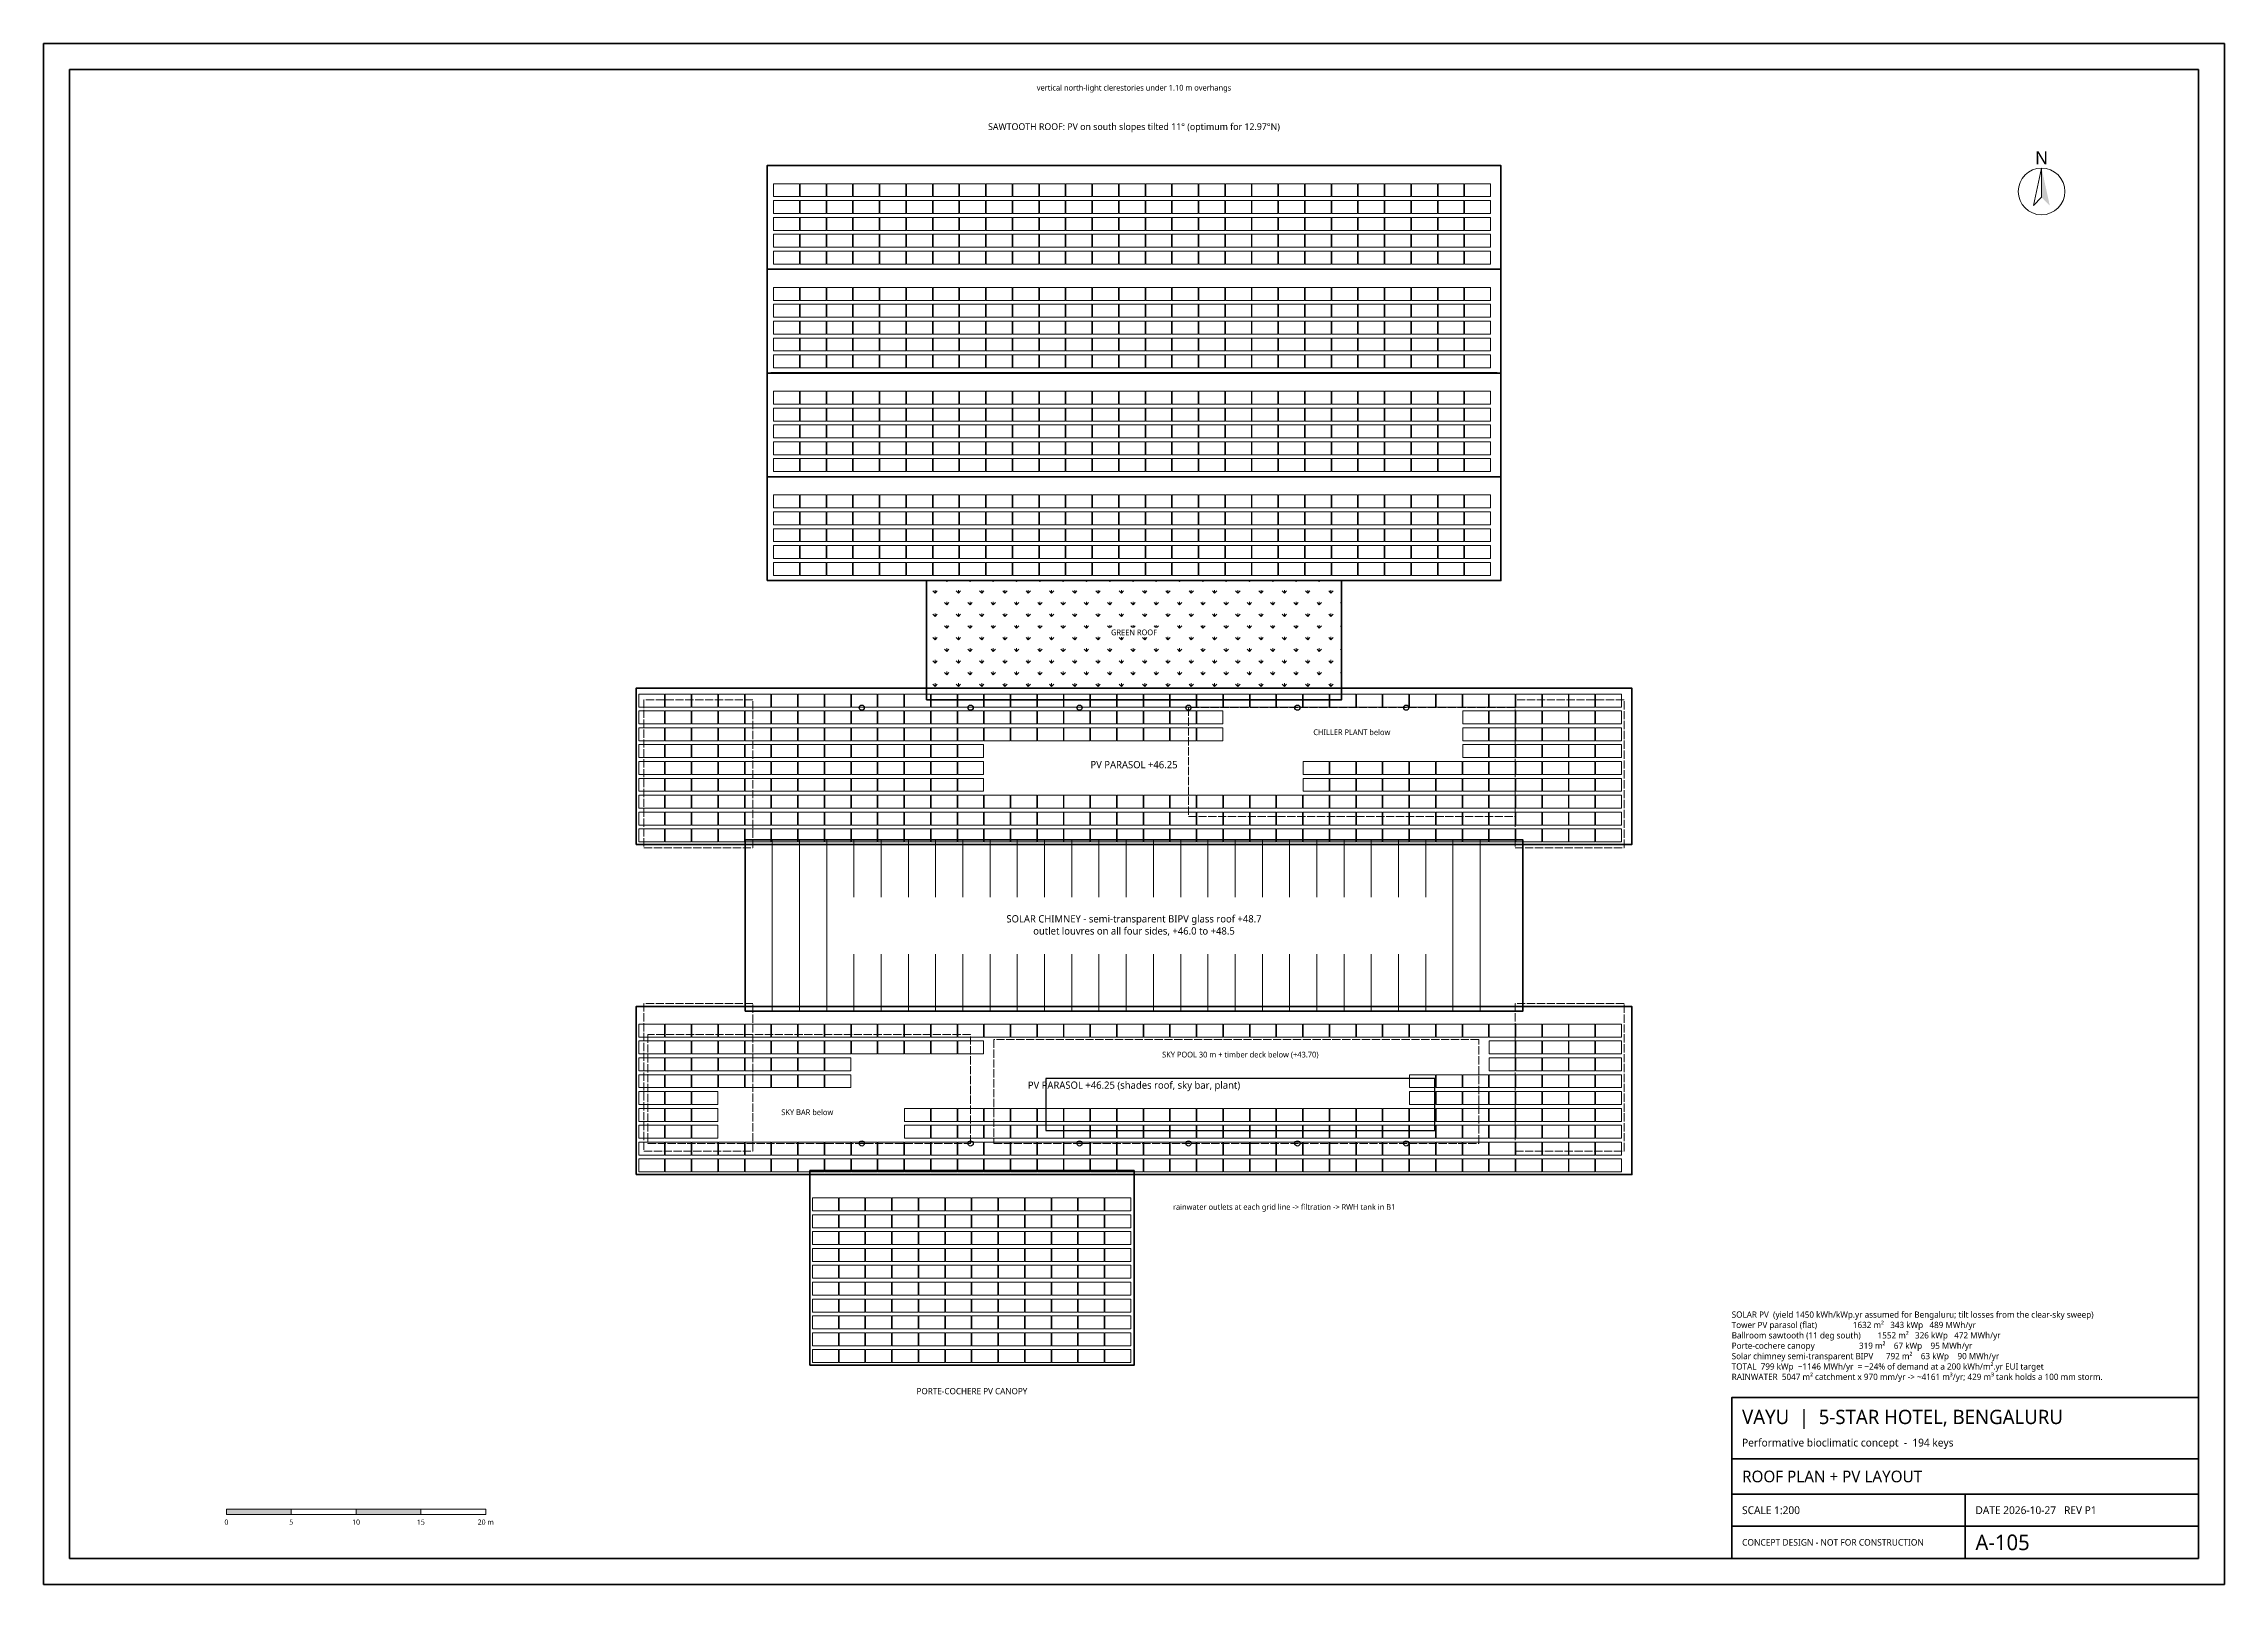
# Model space of a CAD drawing. Header units: metres. Extents: x -4 to 164, y 3 to 121.
import ezdxf
from ezdxf.enums import TextEntityAlignment as Align

# ---------------------------------------------------------------- set-up
doc = ezdxf.new("R2010")
doc.units = ezdxf.units.M
doc.header["$LTSCALE"] = 0.5
doc.linetypes.add('DASHED', pattern=[1.524, 1.27, -0.254])
for name, color, linetype, lineweight in [('A-ANNO', 7, 'Continuous', 18), ('A-GLAZ', 4, 'Continuous', 18), ('A-HATCH', 8, 'Continuous', 0), ('A-OVHD', 8, 'DASHED', 18), ('A-PV', 5, 'Continuous', 13), ('A-TTLB', 7, 'Continuous', 35), ('A-WALL', 7, 'Continuous', 50), ('L-WATR', 5, 'Continuous', 25)]:
    doc.layers.add(name, color=color, linetype=linetype, lineweight=lineweight)
doc.styles.add('OpenSans', font='OpenSans-Regular.ttf')

msp = doc.modelspace()

# ---------------------------------------------------------------- texts
at = {"layer": 'A-ANNO', "style": 'OpenSans'}
for s, height, p in [('vertical north-light clerestories under 1.10 m overhangs', 0.44, (80, 118)), ('SAWTOOTH ROOF: PV on south slopes tilted 11° (optimum for 12.97°N)', 0.52, (80, 115)), ('N', 1, (150, 112.6)), ('PORTE-COCHERE PV CANOPY', 0.48, (67.5, 17.5)), ('0', 0.4, (10, 7.4)), ('5', 0.4, (15, 7.4)), ('10', 0.4, (20, 7.4)), ('15', 0.4, (25, 7.4)), ('20 m', 0.4, (30, 7.4))]:
    msp.add_text(s, height=height, dxfattribs=at).set_placement(p, align=Align.MIDDLE_CENTER)
for s, height, p in [('rainwater outlets at each grid line -> filtration -> RWH tank in B1', 0.44, (83, 31.7)), ('VAYU  |  5-STAR HOTEL, BENGALURU', 1.1, (126.9, 15.51)), ('Performative bioclimatic concept  -  194 keys', 0.6, (126.9, 13.53)), ('ROOF PLAN + PV LAYOUT', 0.9, (126.9, 10.92)), ('SCALE 1:200', 0.6, (126.9, 8.32)), ('DATE 2026-10-27   REV P1', 0.6, (144.9, 8.32)), ('CONCEPT DESIGN - NOT FOR CONSTRUCTION', 0.5, (126.9, 5.84)), ('A-105', 1.2, (144.9, 5.84))]:
    msp.add_text(s, height=height, dxfattribs=at).set_placement(p, align=Align.MIDDLE_LEFT)
at = {"layer": 'A-ANNO', "insert": (126.1, 18.2), "char_height": 0.48, "width": 36, "attachment_point": 7, "style": 'OpenSans'}
msp.add_mtext('SOLAR PV  (yield 1450 kWh/kWp.yr assumed for Bengaluru; tilt losses from the clear-sky sweep)\\PTower PV parasol (flat)                 1632 m²   343 kWp   489 MWh/yr\\PBallroom sawtooth (11 deg south)        1552 m²   326 kWp   472 MWh/yr\\PPorte-cochere canopy                     319 m²    67 kWp    95 MWh/yr\\PSolar chimney semi-transparent BIPV      792 m²    63 kWp    90 MWh/yr\\PTOTAL  799 kWp  ~1146 MWh/yr  = ~24% of demand at a 200 kWh/m².yr EUI target\\PRAINWATER  5047 m² catchment x 970 mm/yr -> ~4161 m³/yr; 429 m³ tank holds a 100 mm storm.', dxfattribs=at)

# ---------------------------------------------------------------- hatches: boundary and pattern name
at = {"layer": 'A-ANNO'}
for points in [[(150, 111.8), (150.63, 108.92), (150, 109.55)], [(10, 8), (15, 8), (15, 8.4), (10, 8.4)], [(20, 8), (25, 8), (25, 8.4), (20, 8.4)]]:
    msp.add_hatch(color=7, dxfattribs=at).paths.add_polyline_path(points)
at = {"layer": 'A-HATCH'}
h = msp.add_hatch(dxfattribs=at)
h.set_pattern_fill('GRASS', scale=0.05)
h.paths.add_polyline_path([(64, 71.4), (96, 71.4), (96, 80), (64, 80)])

# ---------------------------------------------------------------- linework, layer by layer
at = {"layer": 'A-ANNO'}
for points in [[(150, 111.8), (149.37, 108.92), (150, 109.55)], [(10, 8), (15, 8), (15, 8.4), (10, 8.4)], [(15, 8), (20, 8), (20, 8.4), (15, 8.4)], [(20, 8), (25, 8), (25, 8.4), (20, 8.4)], [(25, 8), (30, 8), (30, 8.4), (25, 8.4)]]:
    msp.add_lwpolyline(points, close=True, dxfattribs=at)
msp.add_circle((150, 110), 1.8, dxfattribs=at)
at = {"layer": 'A-GLAZ'}
for p, q in [((52, 104.03), (108, 104.03)), ((52, 96.03), (108, 96.03)), ((52, 88.03), (108, 88.03))]:
    msp.add_line(p, q, dxfattribs=at)
at = {"layer": 'A-OVHD'}
for points in [[(42.2, 59.4), (50.6, 59.4), (50.6, 70.8), (42.2, 70.8)], [(109.4, 59.4), (117.8, 59.4), (117.8, 70.8), (109.4, 70.8)], [(42.2, 36), (50.6, 36), (50.6, 47.4), (42.2, 47.4)], [(109.4, 36), (117.8, 36), (117.8, 47.4), (109.4, 47.4)], [(42.5, 36.6), (67.4, 36.6), (67.4, 45), (42.5, 45)]]:
    msp.add_lwpolyline(points, close=True, dxfattribs=at)
at = {"layer": 'A-PV'}
for p, q in [((52.1, 46.8), (52.1, 60)), ((54.2, 46.8), (54.2, 60)), ((56.3, 46.8), (56.3, 60)), ((58.4, 55.6), (58.4, 60)), ((60.5, 55.6), (60.5, 60)), ((62.6, 55.6), (62.6, 60)), ((64.7, 55.6), (64.7, 60)), ((66.8, 55.6), (66.8, 60)), ((68.9, 55.6), (68.9, 60)), ((71, 55.6), (71, 60)), ((73.1, 55.6), (73.1, 60)), ((75.2, 55.6), (75.2, 60)), ((77.3, 55.6), (77.3, 60)), ((79.4, 55.6), (79.4, 60)), ((81.5, 55.6), (81.5, 60)), ((83.6, 55.6), (83.6, 60)), ((85.7, 55.6), (85.7, 60)), ((87.8, 55.6), (87.8, 60)), ((89.9, 55.6), (89.9, 60)), ((92, 55.6), (92, 60)), ((94.1, 55.6), (94.1, 60)), ((96.2, 55.6), (96.2, 60)), ((98.3, 55.6), (98.3, 60)), ((100.4, 55.6), (100.4, 60)), ((102.5, 55.6), (102.5, 60)), ((104.6, 46.8), (104.6, 60)), ((106.7, 46.8), (106.7, 60)), ((58.4, 46.8), (58.4, 51.2)), ((60.5, 46.8), (60.5, 51.2)), ((62.6, 46.8), (62.6, 51.2)), ((64.7, 46.8), (64.7, 51.2)), ((66.8, 46.8), (66.8, 51.2)), ((68.9, 46.8), (68.9, 51.2)), ((71, 46.8), (71, 51.2)), ((73.1, 46.8), (73.1, 51.2)), ((75.2, 46.8), (75.2, 51.2)), ((77.3, 46.8), (77.3, 51.2)), ((79.4, 46.8), (79.4, 51.2)), ((81.5, 46.8), (81.5, 51.2)), ((83.6, 46.8), (83.6, 51.2)), ((85.7, 46.8), (85.7, 51.2)), ((87.8, 46.8), (87.8, 51.2)), ((89.9, 46.8), (89.9, 51.2)), ((92, 46.8), (92, 51.2)), ((94.1, 46.8), (94.1, 51.2)), ((96.2, 46.8), (96.2, 51.2)), ((98.3, 46.8), (98.3, 51.2)), ((100.4, 46.8), (100.4, 51.2)), ((102.5, 46.8), (102.5, 51.2))]:
    msp.add_line(p, q, dxfattribs=at)
for points in [[(52.2, 109.6), (54.2, 109.6), (54.2, 110.6), (52.2, 110.6)], [(54.25, 109.6), (56.25, 109.6), (56.25, 110.6), (54.25, 110.6)], [(56.3, 109.6), (58.3, 109.6), (58.3, 110.6), (56.3, 110.6)], [(58.35, 109.6), (60.35, 109.6), (60.35, 110.6), (58.35, 110.6)], [(60.4, 109.6), (62.4, 109.6), (62.4, 110.6), (60.4, 110.6)], [(62.45, 109.6), (64.45, 109.6), (64.45, 110.6), (62.45, 110.6)], [(64.5, 109.6), (66.5, 109.6), (66.5, 110.6), (64.5, 110.6)], [(66.55, 109.6), (68.55, 109.6), (68.55, 110.6), (66.55, 110.6)], [(68.6, 109.6), (70.6, 109.6), (70.6, 110.6), (68.6, 110.6)], [(70.65, 109.6), (72.65, 109.6), (72.65, 110.6), (70.65, 110.6)], [(72.7, 109.6), (74.7, 109.6), (74.7, 110.6), (72.7, 110.6)], [(74.75, 109.6), (76.75, 109.6), (76.75, 110.6), (74.75, 110.6)], [(76.8, 109.6), (78.8, 109.6), (78.8, 110.6), (76.8, 110.6)], [(78.85, 109.6), (80.85, 109.6), (80.85, 110.6), (78.85, 110.6)], [(80.9, 109.6), (82.9, 109.6), (82.9, 110.6), (80.9, 110.6)], [(82.95, 109.6), (84.95, 109.6), (84.95, 110.6), (82.95, 110.6)], [(85, 109.6), (87, 109.6), (87, 110.6), (85, 110.6)], [(87.05, 109.6), (89.05, 109.6), (89.05, 110.6), (87.05, 110.6)], [(89.1, 109.6), (91.1, 109.6), (91.1, 110.6), (89.1, 110.6)], [(91.15, 109.6), (93.15, 109.6), (93.15, 110.6), (91.15, 110.6)], [(93.2, 109.6), (95.2, 109.6), (95.2, 110.6), (93.2, 110.6)], [(95.25, 109.6), (97.25, 109.6), (97.25, 110.6), (95.25, 110.6)], [(97.3, 109.6), (99.3, 109.6), (99.3, 110.6), (97.3, 110.6)], [(99.35, 109.6), (101.35, 109.6), (101.35, 110.6), (99.35, 110.6)], [(101.4, 109.6), (103.4, 109.6), (103.4, 110.6), (101.4, 110.6)], [(103.45, 109.6), (105.45, 109.6), (105.45, 110.6), (103.45, 110.6)], [(105.5, 109.6), (107.5, 109.6), (107.5, 110.6), (105.5, 110.6)], [(52.2, 108.3), (54.2, 108.3), (54.2, 109.3), (52.2, 109.3)], [(52.2, 107), (54.2, 107), (54.2, 108), (52.2, 108)], [(54.25, 108.3), (56.25, 108.3), (56.25, 109.3), (54.25, 109.3)], [(54.25, 107), (56.25, 107), (56.25, 108), (54.25, 108)], [(56.3, 108.3), (58.3, 108.3), (58.3, 109.3), (56.3, 109.3)], [(56.3, 107), (58.3, 107), (58.3, 108), (56.3, 108)], [(58.35, 108.3), (60.35, 108.3), (60.35, 109.3), (58.35, 109.3)], [(58.35, 107), (60.35, 107), (60.35, 108), (58.35, 108)], [(60.4, 108.3), (62.4, 108.3), (62.4, 109.3), (60.4, 109.3)], [(60.4, 107), (62.4, 107), (62.4, 108), (60.4, 108)], [(62.45, 108.3), (64.45, 108.3), (64.45, 109.3), (62.45, 109.3)], [(62.45, 107), (64.45, 107), (64.45, 108), (62.45, 108)], [(64.5, 108.3), (66.5, 108.3), (66.5, 109.3), (64.5, 109.3)], [(64.5, 107), (66.5, 107), (66.5, 108), (64.5, 108)], [(66.55, 108.3), (68.55, 108.3), (68.55, 109.3), (66.55, 109.3)], [(66.55, 107), (68.55, 107), (68.55, 108), (66.55, 108)], [(68.6, 108.3), (70.6, 108.3), (70.6, 109.3), (68.6, 109.3)], [(68.6, 107), (70.6, 107), (70.6, 108), (68.6, 108)], [(70.65, 108.3), (72.65, 108.3), (72.65, 109.3), (70.65, 109.3)], [(70.65, 107), (72.65, 107), (72.65, 108), (70.65, 108)], [(72.7, 108.3), (74.7, 108.3), (74.7, 109.3), (72.7, 109.3)], [(72.7, 107), (74.7, 107), (74.7, 108), (72.7, 108)], [(74.75, 108.3), (76.75, 108.3), (76.75, 109.3), (74.75, 109.3)], [(74.75, 107), (76.75, 107), (76.75, 108), (74.75, 108)], [(76.8, 108.3), (78.8, 108.3), (78.8, 109.3), (76.8, 109.3)], [(76.8, 107), (78.8, 107), (78.8, 108), (76.8, 108)], [(78.85, 108.3), (80.85, 108.3), (80.85, 109.3), (78.85, 109.3)], [(78.85, 107), (80.85, 107), (80.85, 108), (78.85, 108)], [(80.9, 108.3), (82.9, 108.3), (82.9, 109.3), (80.9, 109.3)], [(80.9, 107), (82.9, 107), (82.9, 108), (80.9, 108)], [(82.95, 108.3), (84.95, 108.3), (84.95, 109.3), (82.95, 109.3)], [(82.95, 107), (84.95, 107), (84.95, 108), (82.95, 108)], [(85, 108.3), (87, 108.3), (87, 109.3), (85, 109.3)], [(85, 107), (87, 107), (87, 108), (85, 108)], [(87.05, 108.3), (89.05, 108.3), (89.05, 109.3), (87.05, 109.3)], [(87.05, 107), (89.05, 107), (89.05, 108), (87.05, 108)], [(89.1, 108.3), (91.1, 108.3), (91.1, 109.3), (89.1, 109.3)], [(89.1, 107), (91.1, 107), (91.1, 108), (89.1, 108)], [(91.15, 108.3), (93.15, 108.3), (93.15, 109.3), (91.15, 109.3)], [(91.15, 107), (93.15, 107), (93.15, 108), (91.15, 108)], [(93.2, 108.3), (95.2, 108.3), (95.2, 109.3), (93.2, 109.3)], [(93.2, 107), (95.2, 107), (95.2, 108), (93.2, 108)], [(95.25, 108.3), (97.25, 108.3), (97.25, 109.3), (95.25, 109.3)], [(95.25, 107), (97.25, 107), (97.25, 108), (95.25, 108)], [(97.3, 108.3), (99.3, 108.3), (99.3, 109.3), (97.3, 109.3)], [(97.3, 107), (99.3, 107), (99.3, 108), (97.3, 108)], [(99.35, 108.3), (101.35, 108.3), (101.35, 109.3), (99.35, 109.3)], [(99.35, 107), (101.35, 107), (101.35, 108), (99.35, 108)], [(101.4, 108.3), (103.4, 108.3), (103.4, 109.3), (101.4, 109.3)], [(101.4, 107), (103.4, 107), (103.4, 108), (101.4, 108)], [(103.45, 108.3), (105.45, 108.3), (105.45, 109.3), (103.45, 109.3)], [(103.45, 107), (105.45, 107), (105.45, 108), (103.45, 108)], [(105.5, 108.3), (107.5, 108.3), (107.5, 109.3), (105.5, 109.3)], [(105.5, 107), (107.5, 107), (107.5, 108), (105.5, 108)], [(52.2, 105.7), (54.2, 105.7), (54.2, 106.7), (52.2, 106.7)], [(54.25, 105.7), (56.25, 105.7), (56.25, 106.7), (54.25, 106.7)], [(56.3, 105.7), (58.3, 105.7), (58.3, 106.7), (56.3, 106.7)], [(58.35, 105.7), (60.35, 105.7), (60.35, 106.7), (58.35, 106.7)], [(60.4, 105.7), (62.4, 105.7), (62.4, 106.7), (60.4, 106.7)], [(62.45, 105.7), (64.45, 105.7), (64.45, 106.7), (62.45, 106.7)], [(64.5, 105.7), (66.5, 105.7), (66.5, 106.7), (64.5, 106.7)], [(66.55, 105.7), (68.55, 105.7), (68.55, 106.7), (66.55, 106.7)], [(68.6, 105.7), (70.6, 105.7), (70.6, 106.7), (68.6, 106.7)], [(70.65, 105.7), (72.65, 105.7), (72.65, 106.7), (70.65, 106.7)], [(72.7, 105.7), (74.7, 105.7), (74.7, 106.7), (72.7, 106.7)], [(74.75, 105.7), (76.75, 105.7), (76.75, 106.7), (74.75, 106.7)], [(76.8, 105.7), (78.8, 105.7), (78.8, 106.7), (76.8, 106.7)], [(78.85, 105.7), (80.85, 105.7), (80.85, 106.7), (78.85, 106.7)], [(80.9, 105.7), (82.9, 105.7), (82.9, 106.7), (80.9, 106.7)], [(82.95, 105.7), (84.95, 105.7), (84.95, 106.7), (82.95, 106.7)], [(85, 105.7), (87, 105.7), (87, 106.7), (85, 106.7)], [(87.05, 105.7), (89.05, 105.7), (89.05, 106.7), (87.05, 106.7)], [(89.1, 105.7), (91.1, 105.7), (91.1, 106.7), (89.1, 106.7)], [(91.15, 105.7), (93.15, 105.7), (93.15, 106.7), (91.15, 106.7)], [(93.2, 105.7), (95.2, 105.7), (95.2, 106.7), (93.2, 106.7)], [(95.25, 105.7), (97.25, 105.7), (97.25, 106.7), (95.25, 106.7)], [(97.3, 105.7), (99.3, 105.7), (99.3, 106.7), (97.3, 106.7)], [(99.35, 105.7), (101.35, 105.7), (101.35, 106.7), (99.35, 106.7)], [(101.4, 105.7), (103.4, 105.7), (103.4, 106.7), (101.4, 106.7)], [(103.45, 105.7), (105.45, 105.7), (105.45, 106.7), (103.45, 106.7)], [(105.5, 105.7), (107.5, 105.7), (107.5, 106.7), (105.5, 106.7)], [(52.2, 104.4), (54.2, 104.4), (54.2, 105.4), (52.2, 105.4)], [(54.25, 104.4), (56.25, 104.4), (56.25, 105.4), (54.25, 105.4)], [(56.3, 104.4), (58.3, 104.4), (58.3, 105.4), (56.3, 105.4)], [(58.35, 104.4), (60.35, 104.4), (60.35, 105.4), (58.35, 105.4)], [(60.4, 104.4), (62.4, 104.4), (62.4, 105.4), (60.4, 105.4)], [(62.45, 104.4), (64.45, 104.4), (64.45, 105.4), (62.45, 105.4)], [(64.5, 104.4), (66.5, 104.4), (66.5, 105.4), (64.5, 105.4)], [(66.55, 104.4), (68.55, 104.4), (68.55, 105.4), (66.55, 105.4)], [(68.6, 104.4), (70.6, 104.4), (70.6, 105.4), (68.6, 105.4)], [(70.65, 104.4), (72.65, 104.4), (72.65, 105.4), (70.65, 105.4)], [(72.7, 104.4), (74.7, 104.4), (74.7, 105.4), (72.7, 105.4)], [(74.75, 104.4), (76.75, 104.4), (76.75, 105.4), (74.75, 105.4)], [(76.8, 104.4), (78.8, 104.4), (78.8, 105.4), (76.8, 105.4)], [(78.85, 104.4), (80.85, 104.4), (80.85, 105.4), (78.85, 105.4)], [(80.9, 104.4), (82.9, 104.4), (82.9, 105.4), (80.9, 105.4)], [(82.95, 104.4), (84.95, 104.4), (84.95, 105.4), (82.95, 105.4)], [(85, 104.4), (87, 104.4), (87, 105.4), (85, 105.4)], [(87.05, 104.4), (89.05, 104.4), (89.05, 105.4), (87.05, 105.4)], [(89.1, 104.4), (91.1, 104.4), (91.1, 105.4), (89.1, 105.4)], [(91.15, 104.4), (93.15, 104.4), (93.15, 105.4), (91.15, 105.4)], [(93.2, 104.4), (95.2, 104.4), (95.2, 105.4), (93.2, 105.4)], [(95.25, 104.4), (97.25, 104.4), (97.25, 105.4), (95.25, 105.4)], [(97.3, 104.4), (99.3, 104.4), (99.3, 105.4), (97.3, 105.4)], [(99.35, 104.4), (101.35, 104.4), (101.35, 105.4), (99.35, 105.4)], [(101.4, 104.4), (103.4, 104.4), (103.4, 105.4), (101.4, 105.4)], [(103.45, 104.4), (105.45, 104.4), (105.45, 105.4), (103.45, 105.4)], [(105.5, 104.4), (107.5, 104.4), (107.5, 105.4), (105.5, 105.4)], [(52.2, 101.6), (54.2, 101.6), (54.2, 102.6), (52.2, 102.6)], [(52.2, 100.3), (54.2, 100.3), (54.2, 101.3), (52.2, 101.3)], [(54.25, 101.6), (56.25, 101.6), (56.25, 102.6), (54.25, 102.6)], [(54.25, 100.3), (56.25, 100.3), (56.25, 101.3), (54.25, 101.3)], [(56.3, 101.6), (58.3, 101.6), (58.3, 102.6), (56.3, 102.6)], [(56.3, 100.3), (58.3, 100.3), (58.3, 101.3), (56.3, 101.3)], [(58.35, 101.6), (60.35, 101.6), (60.35, 102.6), (58.35, 102.6)], [(58.35, 100.3), (60.35, 100.3), (60.35, 101.3), (58.35, 101.3)], [(60.4, 101.6), (62.4, 101.6), (62.4, 102.6), (60.4, 102.6)], [(60.4, 100.3), (62.4, 100.3), (62.4, 101.3), (60.4, 101.3)], [(62.45, 101.6), (64.45, 101.6), (64.45, 102.6), (62.45, 102.6)], [(62.45, 100.3), (64.45, 100.3), (64.45, 101.3), (62.45, 101.3)], [(64.5, 101.6), (66.5, 101.6), (66.5, 102.6), (64.5, 102.6)], [(64.5, 100.3), (66.5, 100.3), (66.5, 101.3), (64.5, 101.3)], [(66.55, 101.6), (68.55, 101.6), (68.55, 102.6), (66.55, 102.6)], [(66.55, 100.3), (68.55, 100.3), (68.55, 101.3), (66.55, 101.3)], [(68.6, 101.6), (70.6, 101.6), (70.6, 102.6), (68.6, 102.6)], [(68.6, 100.3), (70.6, 100.3), (70.6, 101.3), (68.6, 101.3)], [(70.65, 101.6), (72.65, 101.6), (72.65, 102.6), (70.65, 102.6)], [(70.65, 100.3), (72.65, 100.3), (72.65, 101.3), (70.65, 101.3)], [(72.7, 101.6), (74.7, 101.6), (74.7, 102.6), (72.7, 102.6)], [(72.7, 100.3), (74.7, 100.3), (74.7, 101.3), (72.7, 101.3)], [(74.75, 101.6), (76.75, 101.6), (76.75, 102.6), (74.75, 102.6)], [(74.75, 100.3), (76.75, 100.3), (76.75, 101.3), (74.75, 101.3)], [(76.8, 101.6), (78.8, 101.6), (78.8, 102.6), (76.8, 102.6)], [(76.8, 100.3), (78.8, 100.3), (78.8, 101.3), (76.8, 101.3)], [(78.85, 101.6), (80.85, 101.6), (80.85, 102.6), (78.85, 102.6)], [(78.85, 100.3), (80.85, 100.3), (80.85, 101.3), (78.85, 101.3)], [(80.9, 101.6), (82.9, 101.6), (82.9, 102.6), (80.9, 102.6)], [(80.9, 100.3), (82.9, 100.3), (82.9, 101.3), (80.9, 101.3)], [(82.95, 101.6), (84.95, 101.6), (84.95, 102.6), (82.95, 102.6)], [(82.95, 100.3), (84.95, 100.3), (84.95, 101.3), (82.95, 101.3)], [(85, 101.6), (87, 101.6), (87, 102.6), (85, 102.6)], [(85, 100.3), (87, 100.3), (87, 101.3), (85, 101.3)], [(87.05, 101.6), (89.05, 101.6), (89.05, 102.6), (87.05, 102.6)], [(87.05, 100.3), (89.05, 100.3), (89.05, 101.3), (87.05, 101.3)], [(89.1, 101.6), (91.1, 101.6), (91.1, 102.6), (89.1, 102.6)], [(89.1, 100.3), (91.1, 100.3), (91.1, 101.3), (89.1, 101.3)], [(91.15, 101.6), (93.15, 101.6), (93.15, 102.6), (91.15, 102.6)], [(91.15, 100.3), (93.15, 100.3), (93.15, 101.3), (91.15, 101.3)], [(93.2, 101.6), (95.2, 101.6), (95.2, 102.6), (93.2, 102.6)], [(93.2, 100.3), (95.2, 100.3), (95.2, 101.3), (93.2, 101.3)], [(95.25, 101.6), (97.25, 101.6), (97.25, 102.6), (95.25, 102.6)], [(95.25, 100.3), (97.25, 100.3), (97.25, 101.3), (95.25, 101.3)], [(97.3, 101.6), (99.3, 101.6), (99.3, 102.6), (97.3, 102.6)], [(97.3, 100.3), (99.3, 100.3), (99.3, 101.3), (97.3, 101.3)], [(99.35, 101.6), (101.35, 101.6), (101.35, 102.6), (99.35, 102.6)], [(99.35, 100.3), (101.35, 100.3), (101.35, 101.3), (99.35, 101.3)], [(101.4, 101.6), (103.4, 101.6), (103.4, 102.6), (101.4, 102.6)], [(101.4, 100.3), (103.4, 100.3), (103.4, 101.3), (101.4, 101.3)], [(103.45, 101.6), (105.45, 101.6), (105.45, 102.6), (103.45, 102.6)], [(103.45, 100.3), (105.45, 100.3), (105.45, 101.3), (103.45, 101.3)], [(105.5, 101.6), (107.5, 101.6), (107.5, 102.6), (105.5, 102.6)], [(105.5, 100.3), (107.5, 100.3), (107.5, 101.3), (105.5, 101.3)], [(52.2, 99), (54.2, 99), (54.2, 100), (52.2, 100)], [(54.25, 99), (56.25, 99), (56.25, 100), (54.25, 100)], [(56.3, 99), (58.3, 99), (58.3, 100), (56.3, 100)], [(58.35, 99), (60.35, 99), (60.35, 100), (58.35, 100)], [(60.4, 99), (62.4, 99), (62.4, 100), (60.4, 100)], [(62.45, 99), (64.45, 99), (64.45, 100), (62.45, 100)], [(64.5, 99), (66.5, 99), (66.5, 100), (64.5, 100)], [(66.55, 99), (68.55, 99), (68.55, 100), (66.55, 100)], [(68.6, 99), (70.6, 99), (70.6, 100), (68.6, 100)], [(70.65, 99), (72.65, 99), (72.65, 100), (70.65, 100)], [(72.7, 99), (74.7, 99), (74.7, 100), (72.7, 100)], [(74.75, 99), (76.75, 99), (76.75, 100), (74.75, 100)], [(76.8, 99), (78.8, 99), (78.8, 100), (76.8, 100)], [(78.85, 99), (80.85, 99), (80.85, 100), (78.85, 100)], [(80.9, 99), (82.9, 99), (82.9, 100), (80.9, 100)], [(82.95, 99), (84.95, 99), (84.95, 100), (82.95, 100)], [(85, 99), (87, 99), (87, 100), (85, 100)], [(87.05, 99), (89.05, 99), (89.05, 100), (87.05, 100)], [(89.1, 99), (91.1, 99), (91.1, 100), (89.1, 100)], [(91.15, 99), (93.15, 99), (93.15, 100), (91.15, 100)], [(93.2, 99), (95.2, 99), (95.2, 100), (93.2, 100)], [(95.25, 99), (97.25, 99), (97.25, 100), (95.25, 100)], [(97.3, 99), (99.3, 99), (99.3, 100), (97.3, 100)], [(99.35, 99), (101.35, 99), (101.35, 100), (99.35, 100)], [(101.4, 99), (103.4, 99), (103.4, 100), (101.4, 100)], [(103.45, 99), (105.45, 99), (105.45, 100), (103.45, 100)], [(105.5, 99), (107.5, 99), (107.5, 100), (105.5, 100)], [(52.2, 97.7), (54.2, 97.7), (54.2, 98.7), (52.2, 98.7)], [(54.25, 97.7), (56.25, 97.7), (56.25, 98.7), (54.25, 98.7)], [(56.3, 97.7), (58.3, 97.7), (58.3, 98.7), (56.3, 98.7)], [(58.35, 97.7), (60.35, 97.7), (60.35, 98.7), (58.35, 98.7)], [(60.4, 97.7), (62.4, 97.7), (62.4, 98.7), (60.4, 98.7)], [(62.45, 97.7), (64.45, 97.7), (64.45, 98.7), (62.45, 98.7)], [(64.5, 97.7), (66.5, 97.7), (66.5, 98.7), (64.5, 98.7)], [(66.55, 97.7), (68.55, 97.7), (68.55, 98.7), (66.55, 98.7)], [(68.6, 97.7), (70.6, 97.7), (70.6, 98.7), (68.6, 98.7)], [(70.65, 97.7), (72.65, 97.7), (72.65, 98.7), (70.65, 98.7)], [(72.7, 97.7), (74.7, 97.7), (74.7, 98.7), (72.7, 98.7)], [(74.75, 97.7), (76.75, 97.7), (76.75, 98.7), (74.75, 98.7)], [(76.8, 97.7), (78.8, 97.7), (78.8, 98.7), (76.8, 98.7)], [(78.85, 97.7), (80.85, 97.7), (80.85, 98.7), (78.85, 98.7)], [(80.9, 97.7), (82.9, 97.7), (82.9, 98.7), (80.9, 98.7)], [(82.95, 97.7), (84.95, 97.7), (84.95, 98.7), (82.95, 98.7)], [(85, 97.7), (87, 97.7), (87, 98.7), (85, 98.7)], [(87.05, 97.7), (89.05, 97.7), (89.05, 98.7), (87.05, 98.7)], [(89.1, 97.7), (91.1, 97.7), (91.1, 98.7), (89.1, 98.7)], [(91.15, 97.7), (93.15, 97.7), (93.15, 98.7), (91.15, 98.7)], [(93.2, 97.7), (95.2, 97.7), (95.2, 98.7), (93.2, 98.7)], [(95.25, 97.7), (97.25, 97.7), (97.25, 98.7), (95.25, 98.7)], [(97.3, 97.7), (99.3, 97.7), (99.3, 98.7), (97.3, 98.7)], [(99.35, 97.7), (101.35, 97.7), (101.35, 98.7), (99.35, 98.7)], [(101.4, 97.7), (103.4, 97.7), (103.4, 98.7), (101.4, 98.7)], [(103.45, 97.7), (105.45, 97.7), (105.45, 98.7), (103.45, 98.7)], [(105.5, 97.7), (107.5, 97.7), (107.5, 98.7), (105.5, 98.7)], [(52.2, 96.4), (54.2, 96.4), (54.2, 97.4), (52.2, 97.4)], [(54.25, 96.4), (56.25, 96.4), (56.25, 97.4), (54.25, 97.4)], [(56.3, 96.4), (58.3, 96.4), (58.3, 97.4), (56.3, 97.4)], [(58.35, 96.4), (60.35, 96.4), (60.35, 97.4), (58.35, 97.4)], [(60.4, 96.4), (62.4, 96.4), (62.4, 97.4), (60.4, 97.4)], [(62.45, 96.4), (64.45, 96.4), (64.45, 97.4), (62.45, 97.4)], [(64.5, 96.4), (66.5, 96.4), (66.5, 97.4), (64.5, 97.4)], [(66.55, 96.4), (68.55, 96.4), (68.55, 97.4), (66.55, 97.4)], [(68.6, 96.4), (70.6, 96.4), (70.6, 97.4), (68.6, 97.4)], [(70.65, 96.4), (72.65, 96.4), (72.65, 97.4), (70.65, 97.4)], [(72.7, 96.4), (74.7, 96.4), (74.7, 97.4), (72.7, 97.4)], [(74.75, 96.4), (76.75, 96.4), (76.75, 97.4), (74.75, 97.4)], [(76.8, 96.4), (78.8, 96.4), (78.8, 97.4), (76.8, 97.4)], [(78.85, 96.4), (80.85, 96.4), (80.85, 97.4), (78.85, 97.4)], [(80.9, 96.4), (82.9, 96.4), (82.9, 97.4), (80.9, 97.4)], [(82.95, 96.4), (84.95, 96.4), (84.95, 97.4), (82.95, 97.4)], [(85, 96.4), (87, 96.4), (87, 97.4), (85, 97.4)], [(87.05, 96.4), (89.05, 96.4), (89.05, 97.4), (87.05, 97.4)], [(89.1, 96.4), (91.1, 96.4), (91.1, 97.4), (89.1, 97.4)], [(91.15, 96.4), (93.15, 96.4), (93.15, 97.4), (91.15, 97.4)], [(93.2, 96.4), (95.2, 96.4), (95.2, 97.4), (93.2, 97.4)], [(95.25, 96.4), (97.25, 96.4), (97.25, 97.4), (95.25, 97.4)], [(97.3, 96.4), (99.3, 96.4), (99.3, 97.4), (97.3, 97.4)], [(99.35, 96.4), (101.35, 96.4), (101.35, 97.4), (99.35, 97.4)], [(101.4, 96.4), (103.4, 96.4), (103.4, 97.4), (101.4, 97.4)], [(103.45, 96.4), (105.45, 96.4), (105.45, 97.4), (103.45, 97.4)], [(105.5, 96.4), (107.5, 96.4), (107.5, 97.4), (105.5, 97.4)], [(52.2, 93.6), (54.2, 93.6), (54.2, 94.6), (52.2, 94.6)], [(54.25, 93.6), (56.25, 93.6), (56.25, 94.6), (54.25, 94.6)], [(56.3, 93.6), (58.3, 93.6), (58.3, 94.6), (56.3, 94.6)], [(58.35, 93.6), (60.35, 93.6), (60.35, 94.6), (58.35, 94.6)], [(60.4, 93.6), (62.4, 93.6), (62.4, 94.6), (60.4, 94.6)], [(62.45, 93.6), (64.45, 93.6), (64.45, 94.6), (62.45, 94.6)], [(64.5, 93.6), (66.5, 93.6), (66.5, 94.6), (64.5, 94.6)], [(66.55, 93.6), (68.55, 93.6), (68.55, 94.6), (66.55, 94.6)], [(68.6, 93.6), (70.6, 93.6), (70.6, 94.6), (68.6, 94.6)], [(70.65, 93.6), (72.65, 93.6), (72.65, 94.6), (70.65, 94.6)], [(72.7, 93.6), (74.7, 93.6), (74.7, 94.6), (72.7, 94.6)], [(74.75, 93.6), (76.75, 93.6), (76.75, 94.6), (74.75, 94.6)], [(76.8, 93.6), (78.8, 93.6), (78.8, 94.6), (76.8, 94.6)], [(78.85, 93.6), (80.85, 93.6), (80.85, 94.6), (78.85, 94.6)], [(80.9, 93.6), (82.9, 93.6), (82.9, 94.6), (80.9, 94.6)], [(82.95, 93.6), (84.95, 93.6), (84.95, 94.6), (82.95, 94.6)], [(85, 93.6), (87, 93.6), (87, 94.6), (85, 94.6)], [(87.05, 93.6), (89.05, 93.6), (89.05, 94.6), (87.05, 94.6)], [(89.1, 93.6), (91.1, 93.6), (91.1, 94.6), (89.1, 94.6)], [(91.15, 93.6), (93.15, 93.6), (93.15, 94.6), (91.15, 94.6)], [(93.2, 93.6), (95.2, 93.6), (95.2, 94.6), (93.2, 94.6)], [(95.25, 93.6), (97.25, 93.6), (97.25, 94.6), (95.25, 94.6)], [(97.3, 93.6), (99.3, 93.6), (99.3, 94.6), (97.3, 94.6)], [(99.35, 93.6), (101.35, 93.6), (101.35, 94.6), (99.35, 94.6)], [(101.4, 93.6), (103.4, 93.6), (103.4, 94.6), (101.4, 94.6)], [(103.45, 93.6), (105.45, 93.6), (105.45, 94.6), (103.45, 94.6)], [(105.5, 93.6), (107.5, 93.6), (107.5, 94.6), (105.5, 94.6)], [(52.2, 92.3), (54.2, 92.3), (54.2, 93.3), (52.2, 93.3)], [(54.25, 92.3), (56.25, 92.3), (56.25, 93.3), (54.25, 93.3)], [(56.3, 92.3), (58.3, 92.3), (58.3, 93.3), (56.3, 93.3)], [(58.35, 92.3), (60.35, 92.3), (60.35, 93.3), (58.35, 93.3)], [(60.4, 92.3), (62.4, 92.3), (62.4, 93.3), (60.4, 93.3)], [(62.45, 92.3), (64.45, 92.3), (64.45, 93.3), (62.45, 93.3)], [(64.5, 92.3), (66.5, 92.3), (66.5, 93.3), (64.5, 93.3)], [(66.55, 92.3), (68.55, 92.3), (68.55, 93.3), (66.55, 93.3)], [(68.6, 92.3), (70.6, 92.3), (70.6, 93.3), (68.6, 93.3)], [(70.65, 92.3), (72.65, 92.3), (72.65, 93.3), (70.65, 93.3)], [(72.7, 92.3), (74.7, 92.3), (74.7, 93.3), (72.7, 93.3)], [(74.75, 92.3), (76.75, 92.3), (76.75, 93.3), (74.75, 93.3)], [(76.8, 92.3), (78.8, 92.3), (78.8, 93.3), (76.8, 93.3)], [(78.85, 92.3), (80.85, 92.3), (80.85, 93.3), (78.85, 93.3)], [(80.9, 92.3), (82.9, 92.3), (82.9, 93.3), (80.9, 93.3)], [(82.95, 92.3), (84.95, 92.3), (84.95, 93.3), (82.95, 93.3)], [(85, 92.3), (87, 92.3), (87, 93.3), (85, 93.3)], [(87.05, 92.3), (89.05, 92.3), (89.05, 93.3), (87.05, 93.3)], [(89.1, 92.3), (91.1, 92.3), (91.1, 93.3), (89.1, 93.3)], [(91.15, 92.3), (93.15, 92.3), (93.15, 93.3), (91.15, 93.3)], [(93.2, 92.3), (95.2, 92.3), (95.2, 93.3), (93.2, 93.3)], [(95.25, 92.3), (97.25, 92.3), (97.25, 93.3), (95.25, 93.3)], [(97.3, 92.3), (99.3, 92.3), (99.3, 93.3), (97.3, 93.3)], [(99.35, 92.3), (101.35, 92.3), (101.35, 93.3), (99.35, 93.3)], [(101.4, 92.3), (103.4, 92.3), (103.4, 93.3), (101.4, 93.3)], [(103.45, 92.3), (105.45, 92.3), (105.45, 93.3), (103.45, 93.3)], [(105.5, 92.3), (107.5, 92.3), (107.5, 93.3), (105.5, 93.3)], [(52.2, 91), (54.2, 91), (54.2, 92), (52.2, 92)], [(54.25, 91), (56.25, 91), (56.25, 92), (54.25, 92)], [(56.3, 91), (58.3, 91), (58.3, 92), (56.3, 92)], [(58.35, 91), (60.35, 91), (60.35, 92), (58.35, 92)], [(60.4, 91), (62.4, 91), (62.4, 92), (60.4, 92)], [(62.45, 91), (64.45, 91), (64.45, 92), (62.45, 92)], [(64.5, 91), (66.5, 91), (66.5, 92), (64.5, 92)], [(66.55, 91), (68.55, 91), (68.55, 92), (66.55, 92)], [(68.6, 91), (70.6, 91), (70.6, 92), (68.6, 92)], [(70.65, 91), (72.65, 91), (72.65, 92), (70.65, 92)], [(72.7, 91), (74.7, 91), (74.7, 92), (72.7, 92)], [(74.75, 91), (76.75, 91), (76.75, 92), (74.75, 92)], [(76.8, 91), (78.8, 91), (78.8, 92), (76.8, 92)], [(78.85, 91), (80.85, 91), (80.85, 92), (78.85, 92)], [(80.9, 91), (82.9, 91), (82.9, 92), (80.9, 92)], [(82.95, 91), (84.95, 91), (84.95, 92), (82.95, 92)], [(85, 91), (87, 91), (87, 92), (85, 92)], [(87.05, 91), (89.05, 91), (89.05, 92), (87.05, 92)], [(89.1, 91), (91.1, 91), (91.1, 92), (89.1, 92)], [(91.15, 91), (93.15, 91), (93.15, 92), (91.15, 92)], [(93.2, 91), (95.2, 91), (95.2, 92), (93.2, 92)], [(95.25, 91), (97.25, 91), (97.25, 92), (95.25, 92)], [(97.3, 91), (99.3, 91), (99.3, 92), (97.3, 92)], [(99.35, 91), (101.35, 91), (101.35, 92), (99.35, 92)], [(101.4, 91), (103.4, 91), (103.4, 92), (101.4, 92)], [(103.45, 91), (105.45, 91), (105.45, 92), (103.45, 92)], [(105.5, 91), (107.5, 91), (107.5, 92), (105.5, 92)], [(52.2, 89.7), (54.2, 89.7), (54.2, 90.7), (52.2, 90.7)], [(52.2, 88.4), (54.2, 88.4), (54.2, 89.4), (52.2, 89.4)], [(54.25, 89.7), (56.25, 89.7), (56.25, 90.7), (54.25, 90.7)], [(54.25, 88.4), (56.25, 88.4), (56.25, 89.4), (54.25, 89.4)], [(56.3, 89.7), (58.3, 89.7), (58.3, 90.7), (56.3, 90.7)], [(56.3, 88.4), (58.3, 88.4), (58.3, 89.4), (56.3, 89.4)], [(58.35, 89.7), (60.35, 89.7), (60.35, 90.7), (58.35, 90.7)], [(58.35, 88.4), (60.35, 88.4), (60.35, 89.4), (58.35, 89.4)], [(60.4, 89.7), (62.4, 89.7), (62.4, 90.7), (60.4, 90.7)], [(60.4, 88.4), (62.4, 88.4), (62.4, 89.4), (60.4, 89.4)], [(62.45, 89.7), (64.45, 89.7), (64.45, 90.7), (62.45, 90.7)], [(62.45, 88.4), (64.45, 88.4), (64.45, 89.4), (62.45, 89.4)], [(64.5, 89.7), (66.5, 89.7), (66.5, 90.7), (64.5, 90.7)], [(64.5, 88.4), (66.5, 88.4), (66.5, 89.4), (64.5, 89.4)], [(66.55, 89.7), (68.55, 89.7), (68.55, 90.7), (66.55, 90.7)], [(66.55, 88.4), (68.55, 88.4), (68.55, 89.4), (66.55, 89.4)], [(68.6, 89.7), (70.6, 89.7), (70.6, 90.7), (68.6, 90.7)], [(68.6, 88.4), (70.6, 88.4), (70.6, 89.4), (68.6, 89.4)], [(70.65, 89.7), (72.65, 89.7), (72.65, 90.7), (70.65, 90.7)], [(70.65, 88.4), (72.65, 88.4), (72.65, 89.4), (70.65, 89.4)], [(72.7, 89.7), (74.7, 89.7), (74.7, 90.7), (72.7, 90.7)], [(72.7, 88.4), (74.7, 88.4), (74.7, 89.4), (72.7, 89.4)], [(74.75, 89.7), (76.75, 89.7), (76.75, 90.7), (74.75, 90.7)], [(74.75, 88.4), (76.75, 88.4), (76.75, 89.4), (74.75, 89.4)], [(76.8, 89.7), (78.8, 89.7), (78.8, 90.7), (76.8, 90.7)], [(76.8, 88.4), (78.8, 88.4), (78.8, 89.4), (76.8, 89.4)], [(78.85, 89.7), (80.85, 89.7), (80.85, 90.7), (78.85, 90.7)], [(78.85, 88.4), (80.85, 88.4), (80.85, 89.4), (78.85, 89.4)], [(80.9, 89.7), (82.9, 89.7), (82.9, 90.7), (80.9, 90.7)], [(80.9, 88.4), (82.9, 88.4), (82.9, 89.4), (80.9, 89.4)], [(82.95, 89.7), (84.95, 89.7), (84.95, 90.7), (82.95, 90.7)], [(82.95, 88.4), (84.95, 88.4), (84.95, 89.4), (82.95, 89.4)], [(85, 89.7), (87, 89.7), (87, 90.7), (85, 90.7)], [(85, 88.4), (87, 88.4), (87, 89.4), (85, 89.4)], [(87.05, 89.7), (89.05, 89.7), (89.05, 90.7), (87.05, 90.7)], [(87.05, 88.4), (89.05, 88.4), (89.05, 89.4), (87.05, 89.4)], [(89.1, 89.7), (91.1, 89.7), (91.1, 90.7), (89.1, 90.7)], [(89.1, 88.4), (91.1, 88.4), (91.1, 89.4), (89.1, 89.4)], [(91.15, 89.7), (93.15, 89.7), (93.15, 90.7), (91.15, 90.7)], [(91.15, 88.4), (93.15, 88.4), (93.15, 89.4), (91.15, 89.4)], [(93.2, 89.7), (95.2, 89.7), (95.2, 90.7), (93.2, 90.7)], [(93.2, 88.4), (95.2, 88.4), (95.2, 89.4), (93.2, 89.4)], [(95.25, 89.7), (97.25, 89.7), (97.25, 90.7), (95.25, 90.7)], [(95.25, 88.4), (97.25, 88.4), (97.25, 89.4), (95.25, 89.4)], [(97.3, 89.7), (99.3, 89.7), (99.3, 90.7), (97.3, 90.7)], [(97.3, 88.4), (99.3, 88.4), (99.3, 89.4), (97.3, 89.4)], [(99.35, 89.7), (101.35, 89.7), (101.35, 90.7), (99.35, 90.7)], [(99.35, 88.4), (101.35, 88.4), (101.35, 89.4), (99.35, 89.4)], [(101.4, 89.7), (103.4, 89.7), (103.4, 90.7), (101.4, 90.7)], [(101.4, 88.4), (103.4, 88.4), (103.4, 89.4), (101.4, 89.4)], [(103.45, 89.7), (105.45, 89.7), (105.45, 90.7), (103.45, 90.7)], [(103.45, 88.4), (105.45, 88.4), (105.45, 89.4), (103.45, 89.4)], [(105.5, 89.7), (107.5, 89.7), (107.5, 90.7), (105.5, 90.7)], [(105.5, 88.4), (107.5, 88.4), (107.5, 89.4), (105.5, 89.4)], [(52.2, 85.6), (54.2, 85.6), (54.2, 86.6), (52.2, 86.6)], [(54.25, 85.6), (56.25, 85.6), (56.25, 86.6), (54.25, 86.6)], [(56.3, 85.6), (58.3, 85.6), (58.3, 86.6), (56.3, 86.6)], [(58.35, 85.6), (60.35, 85.6), (60.35, 86.6), (58.35, 86.6)], [(60.4, 85.6), (62.4, 85.6), (62.4, 86.6), (60.4, 86.6)], [(62.45, 85.6), (64.45, 85.6), (64.45, 86.6), (62.45, 86.6)], [(64.5, 85.6), (66.5, 85.6), (66.5, 86.6), (64.5, 86.6)], [(66.55, 85.6), (68.55, 85.6), (68.55, 86.6), (66.55, 86.6)], [(68.6, 85.6), (70.6, 85.6), (70.6, 86.6), (68.6, 86.6)], [(70.65, 85.6), (72.65, 85.6), (72.65, 86.6), (70.65, 86.6)], [(72.7, 85.6), (74.7, 85.6), (74.7, 86.6), (72.7, 86.6)], [(74.75, 85.6), (76.75, 85.6), (76.75, 86.6), (74.75, 86.6)], [(76.8, 85.6), (78.8, 85.6), (78.8, 86.6), (76.8, 86.6)], [(78.85, 85.6), (80.85, 85.6), (80.85, 86.6), (78.85, 86.6)], [(80.9, 85.6), (82.9, 85.6), (82.9, 86.6), (80.9, 86.6)], [(82.95, 85.6), (84.95, 85.6), (84.95, 86.6), (82.95, 86.6)], [(85, 85.6), (87, 85.6), (87, 86.6), (85, 86.6)], [(87.05, 85.6), (89.05, 85.6), (89.05, 86.6), (87.05, 86.6)], [(89.1, 85.6), (91.1, 85.6), (91.1, 86.6), (89.1, 86.6)], [(91.15, 85.6), (93.15, 85.6), (93.15, 86.6), (91.15, 86.6)], [(93.2, 85.6), (95.2, 85.6), (95.2, 86.6), (93.2, 86.6)], [(95.25, 85.6), (97.25, 85.6), (97.25, 86.6), (95.25, 86.6)], [(97.3, 85.6), (99.3, 85.6), (99.3, 86.6), (97.3, 86.6)], [(99.35, 85.6), (101.35, 85.6), (101.35, 86.6), (99.35, 86.6)], [(101.4, 85.6), (103.4, 85.6), (103.4, 86.6), (101.4, 86.6)], [(103.45, 85.6), (105.45, 85.6), (105.45, 86.6), (103.45, 86.6)], [(105.5, 85.6), (107.5, 85.6), (107.5, 86.6), (105.5, 86.6)], [(52.2, 84.3), (54.2, 84.3), (54.2, 85.3), (52.2, 85.3)], [(54.25, 84.3), (56.25, 84.3), (56.25, 85.3), (54.25, 85.3)], [(56.3, 84.3), (58.3, 84.3), (58.3, 85.3), (56.3, 85.3)], [(58.35, 84.3), (60.35, 84.3), (60.35, 85.3), (58.35, 85.3)], [(60.4, 84.3), (62.4, 84.3), (62.4, 85.3), (60.4, 85.3)], [(62.45, 84.3), (64.45, 84.3), (64.45, 85.3), (62.45, 85.3)], [(64.5, 84.3), (66.5, 84.3), (66.5, 85.3), (64.5, 85.3)], [(66.55, 84.3), (68.55, 84.3), (68.55, 85.3), (66.55, 85.3)], [(68.6, 84.3), (70.6, 84.3), (70.6, 85.3), (68.6, 85.3)], [(70.65, 84.3), (72.65, 84.3), (72.65, 85.3), (70.65, 85.3)], [(72.7, 84.3), (74.7, 84.3), (74.7, 85.3), (72.7, 85.3)], [(74.75, 84.3), (76.75, 84.3), (76.75, 85.3), (74.75, 85.3)], [(76.8, 84.3), (78.8, 84.3), (78.8, 85.3), (76.8, 85.3)], [(78.85, 84.3), (80.85, 84.3), (80.85, 85.3), (78.85, 85.3)], [(80.9, 84.3), (82.9, 84.3), (82.9, 85.3), (80.9, 85.3)], [(82.95, 84.3), (84.95, 84.3), (84.95, 85.3), (82.95, 85.3)], [(85, 84.3), (87, 84.3), (87, 85.3), (85, 85.3)], [(87.05, 84.3), (89.05, 84.3), (89.05, 85.3), (87.05, 85.3)], [(89.1, 84.3), (91.1, 84.3), (91.1, 85.3), (89.1, 85.3)], [(91.15, 84.3), (93.15, 84.3), (93.15, 85.3), (91.15, 85.3)], [(93.2, 84.3), (95.2, 84.3), (95.2, 85.3), (93.2, 85.3)], [(95.25, 84.3), (97.25, 84.3), (97.25, 85.3), (95.25, 85.3)], [(97.3, 84.3), (99.3, 84.3), (99.3, 85.3), (97.3, 85.3)], [(99.35, 84.3), (101.35, 84.3), (101.35, 85.3), (99.35, 85.3)], [(101.4, 84.3), (103.4, 84.3), (103.4, 85.3), (101.4, 85.3)], [(103.45, 84.3), (105.45, 84.3), (105.45, 85.3), (103.45, 85.3)], [(105.5, 84.3), (107.5, 84.3), (107.5, 85.3), (105.5, 85.3)], [(52.2, 83), (54.2, 83), (54.2, 84), (52.2, 84)], [(52.2, 81.7), (54.2, 81.7), (54.2, 82.7), (52.2, 82.7)], [(54.25, 83), (56.25, 83), (56.25, 84), (54.25, 84)], [(54.25, 81.7), (56.25, 81.7), (56.25, 82.7), (54.25, 82.7)], [(56.3, 83), (58.3, 83), (58.3, 84), (56.3, 84)], [(56.3, 81.7), (58.3, 81.7), (58.3, 82.7), (56.3, 82.7)], [(58.35, 83), (60.35, 83), (60.35, 84), (58.35, 84)], [(58.35, 81.7), (60.35, 81.7), (60.35, 82.7), (58.35, 82.7)], [(60.4, 83), (62.4, 83), (62.4, 84), (60.4, 84)], [(60.4, 81.7), (62.4, 81.7), (62.4, 82.7), (60.4, 82.7)], [(62.45, 83), (64.45, 83), (64.45, 84), (62.45, 84)], [(62.45, 81.7), (64.45, 81.7), (64.45, 82.7), (62.45, 82.7)], [(64.5, 83), (66.5, 83), (66.5, 84), (64.5, 84)], [(64.5, 81.7), (66.5, 81.7), (66.5, 82.7), (64.5, 82.7)], [(66.55, 83), (68.55, 83), (68.55, 84), (66.55, 84)], [(66.55, 81.7), (68.55, 81.7), (68.55, 82.7), (66.55, 82.7)], [(68.6, 83), (70.6, 83), (70.6, 84), (68.6, 84)], [(68.6, 81.7), (70.6, 81.7), (70.6, 82.7), (68.6, 82.7)], [(70.65, 83), (72.65, 83), (72.65, 84), (70.65, 84)], [(70.65, 81.7), (72.65, 81.7), (72.65, 82.7), (70.65, 82.7)], [(72.7, 83), (74.7, 83), (74.7, 84), (72.7, 84)], [(72.7, 81.7), (74.7, 81.7), (74.7, 82.7), (72.7, 82.7)], [(74.75, 83), (76.75, 83), (76.75, 84), (74.75, 84)], [(74.75, 81.7), (76.75, 81.7), (76.75, 82.7), (74.75, 82.7)], [(76.8, 83), (78.8, 83), (78.8, 84), (76.8, 84)], [(76.8, 81.7), (78.8, 81.7), (78.8, 82.7), (76.8, 82.7)], [(78.85, 83), (80.85, 83), (80.85, 84), (78.85, 84)], [(78.85, 81.7), (80.85, 81.7), (80.85, 82.7), (78.85, 82.7)], [(80.9, 83), (82.9, 83), (82.9, 84), (80.9, 84)], [(80.9, 81.7), (82.9, 81.7), (82.9, 82.7), (80.9, 82.7)], [(82.95, 83), (84.95, 83), (84.95, 84), (82.95, 84)], [(82.95, 81.7), (84.95, 81.7), (84.95, 82.7), (82.95, 82.7)], [(85, 83), (87, 83), (87, 84), (85, 84)], [(85, 81.7), (87, 81.7), (87, 82.7), (85, 82.7)], [(87.05, 83), (89.05, 83), (89.05, 84), (87.05, 84)], [(87.05, 81.7), (89.05, 81.7), (89.05, 82.7), (87.05, 82.7)], [(89.1, 83), (91.1, 83), (91.1, 84), (89.1, 84)], [(89.1, 81.7), (91.1, 81.7), (91.1, 82.7), (89.1, 82.7)], [(91.15, 83), (93.15, 83), (93.15, 84), (91.15, 84)], [(91.15, 81.7), (93.15, 81.7), (93.15, 82.7), (91.15, 82.7)], [(93.2, 83), (95.2, 83), (95.2, 84), (93.2, 84)], [(93.2, 81.7), (95.2, 81.7), (95.2, 82.7), (93.2, 82.7)], [(95.25, 83), (97.25, 83), (97.25, 84), (95.25, 84)], [(95.25, 81.7), (97.25, 81.7), (97.25, 82.7), (95.25, 82.7)], [(97.3, 83), (99.3, 83), (99.3, 84), (97.3, 84)], [(97.3, 81.7), (99.3, 81.7), (99.3, 82.7), (97.3, 82.7)], [(99.35, 83), (101.35, 83), (101.35, 84), (99.35, 84)], [(99.35, 81.7), (101.35, 81.7), (101.35, 82.7), (99.35, 82.7)], [(101.4, 83), (103.4, 83), (103.4, 84), (101.4, 84)], [(101.4, 81.7), (103.4, 81.7), (103.4, 82.7), (101.4, 82.7)], [(103.45, 83), (105.45, 83), (105.45, 84), (103.45, 84)], [(103.45, 81.7), (105.45, 81.7), (105.45, 82.7), (103.45, 82.7)], [(105.5, 83), (107.5, 83), (107.5, 84), (105.5, 84)], [(105.5, 81.7), (107.5, 81.7), (107.5, 82.7), (105.5, 82.7)], [(52.2, 80.4), (54.2, 80.4), (54.2, 81.4), (52.2, 81.4)], [(54.25, 80.4), (56.25, 80.4), (56.25, 81.4), (54.25, 81.4)], [(56.3, 80.4), (58.3, 80.4), (58.3, 81.4), (56.3, 81.4)], [(58.35, 80.4), (60.35, 80.4), (60.35, 81.4), (58.35, 81.4)], [(60.4, 80.4), (62.4, 80.4), (62.4, 81.4), (60.4, 81.4)], [(62.45, 80.4), (64.45, 80.4), (64.45, 81.4), (62.45, 81.4)], [(64.5, 80.4), (66.5, 80.4), (66.5, 81.4), (64.5, 81.4)], [(66.55, 80.4), (68.55, 80.4), (68.55, 81.4), (66.55, 81.4)], [(68.6, 80.4), (70.6, 80.4), (70.6, 81.4), (68.6, 81.4)], [(70.65, 80.4), (72.65, 80.4), (72.65, 81.4), (70.65, 81.4)], [(72.7, 80.4), (74.7, 80.4), (74.7, 81.4), (72.7, 81.4)], [(74.75, 80.4), (76.75, 80.4), (76.75, 81.4), (74.75, 81.4)], [(76.8, 80.4), (78.8, 80.4), (78.8, 81.4), (76.8, 81.4)], [(78.85, 80.4), (80.85, 80.4), (80.85, 81.4), (78.85, 81.4)], [(80.9, 80.4), (82.9, 80.4), (82.9, 81.4), (80.9, 81.4)], [(82.95, 80.4), (84.95, 80.4), (84.95, 81.4), (82.95, 81.4)], [(85, 80.4), (87, 80.4), (87, 81.4), (85, 81.4)], [(87.05, 80.4), (89.05, 80.4), (89.05, 81.4), (87.05, 81.4)], [(89.1, 80.4), (91.1, 80.4), (91.1, 81.4), (89.1, 81.4)], [(91.15, 80.4), (93.15, 80.4), (93.15, 81.4), (91.15, 81.4)], [(93.2, 80.4), (95.2, 80.4), (95.2, 81.4), (93.2, 81.4)], [(95.25, 80.4), (97.25, 80.4), (97.25, 81.4), (95.25, 81.4)], [(97.3, 80.4), (99.3, 80.4), (99.3, 81.4), (97.3, 81.4)], [(99.35, 80.4), (101.35, 80.4), (101.35, 81.4), (99.35, 81.4)], [(101.4, 80.4), (103.4, 80.4), (103.4, 81.4), (101.4, 81.4)], [(103.45, 80.4), (105.45, 80.4), (105.45, 81.4), (103.45, 81.4)], [(105.5, 80.4), (107.5, 80.4), (107.5, 81.4), (105.5, 81.4)], [(41.8, 70.25), (43.8, 70.25), (43.8, 71.25), (41.8, 71.25)], [(43.85, 70.25), (45.85, 70.25), (45.85, 71.25), (43.85, 71.25)], [(45.9, 70.25), (47.9, 70.25), (47.9, 71.25), (45.9, 71.25)], [(47.95, 70.25), (49.95, 70.25), (49.95, 71.25), (47.95, 71.25)], [(50, 70.25), (52, 70.25), (52, 71.25), (50, 71.25)], [(52.05, 70.25), (54.05, 70.25), (54.05, 71.25), (52.05, 71.25)], [(54.1, 70.25), (56.1, 70.25), (56.1, 71.25), (54.1, 71.25)], [(56.15, 70.25), (58.15, 70.25), (58.15, 71.25), (56.15, 71.25)], [(58.2, 70.25), (60.2, 70.25), (60.2, 71.25), (58.2, 71.25)], [(60.25, 70.25), (62.25, 70.25), (62.25, 71.25), (60.25, 71.25)], [(62.3, 70.25), (64.3, 70.25), (64.3, 71.25), (62.3, 71.25)], [(64.35, 70.25), (66.35, 70.25), (66.35, 71.25), (64.35, 71.25)], [(66.4, 70.25), (68.4, 70.25), (68.4, 71.25), (66.4, 71.25)], [(68.45, 70.25), (70.45, 70.25), (70.45, 71.25), (68.45, 71.25)], [(70.5, 70.25), (72.5, 70.25), (72.5, 71.25), (70.5, 71.25)], [(72.55, 70.25), (74.55, 70.25), (74.55, 71.25), (72.55, 71.25)], [(74.6, 70.25), (76.6, 70.25), (76.6, 71.25), (74.6, 71.25)], [(76.65, 70.25), (78.65, 70.25), (78.65, 71.25), (76.65, 71.25)], [(78.7, 70.25), (80.7, 70.25), (80.7, 71.25), (78.7, 71.25)], [(80.75, 70.25), (82.75, 70.25), (82.75, 71.25), (80.75, 71.25)], [(82.8, 70.25), (84.8, 70.25), (84.8, 71.25), (82.8, 71.25)], [(84.85, 70.25), (86.85, 70.25), (86.85, 71.25), (84.85, 71.25)], [(86.9, 70.25), (88.9, 70.25), (88.9, 71.25), (86.9, 71.25)], [(88.95, 70.25), (90.95, 70.25), (90.95, 71.25), (88.95, 71.25)], [(91, 70.25), (93, 70.25), (93, 71.25), (91, 71.25)], [(93.05, 70.25), (95.05, 70.25), (95.05, 71.25), (93.05, 71.25)], [(95.1, 70.25), (97.1, 70.25), (97.1, 71.25), (95.1, 71.25)], [(97.15, 70.25), (99.15, 70.25), (99.15, 71.25), (97.15, 71.25)], [(99.2, 70.25), (101.2, 70.25), (101.2, 71.25), (99.2, 71.25)], [(101.25, 70.25), (103.25, 70.25), (103.25, 71.25), (101.25, 71.25)], [(103.3, 70.25), (105.3, 70.25), (105.3, 71.25), (103.3, 71.25)], [(105.35, 70.25), (107.35, 70.25), (107.35, 71.25), (105.35, 71.25)], [(107.4, 70.25), (109.4, 70.25), (109.4, 71.25), (107.4, 71.25)], [(109.45, 70.25), (111.45, 70.25), (111.45, 71.25), (109.45, 71.25)], [(111.5, 70.25), (113.5, 70.25), (113.5, 71.25), (111.5, 71.25)], [(113.55, 70.25), (115.55, 70.25), (115.55, 71.25), (113.55, 71.25)], [(115.6, 70.25), (117.6, 70.25), (117.6, 71.25), (115.6, 71.25)], [(41.8, 68.95), (43.8, 68.95), (43.8, 69.95), (41.8, 69.95)], [(43.85, 68.95), (45.85, 68.95), (45.85, 69.95), (43.85, 69.95)], [(45.9, 68.95), (47.9, 68.95), (47.9, 69.95), (45.9, 69.95)], [(47.95, 68.95), (49.95, 68.95), (49.95, 69.95), (47.95, 69.95)], [(50, 68.95), (52, 68.95), (52, 69.95), (50, 69.95)], [(52.05, 68.95), (54.05, 68.95), (54.05, 69.95), (52.05, 69.95)], [(54.1, 68.95), (56.1, 68.95), (56.1, 69.95), (54.1, 69.95)], [(56.15, 68.95), (58.15, 68.95), (58.15, 69.95), (56.15, 69.95)], [(58.2, 68.95), (60.2, 68.95), (60.2, 69.95), (58.2, 69.95)], [(60.25, 68.95), (62.25, 68.95), (62.25, 69.95), (60.25, 69.95)], [(62.3, 68.95), (64.3, 68.95), (64.3, 69.95), (62.3, 69.95)], [(64.35, 68.95), (66.35, 68.95), (66.35, 69.95), (64.35, 69.95)], [(66.4, 68.95), (68.4, 68.95), (68.4, 69.95), (66.4, 69.95)], [(68.45, 68.95), (70.45, 68.95), (70.45, 69.95), (68.45, 69.95)], [(70.5, 68.95), (72.5, 68.95), (72.5, 69.95), (70.5, 69.95)], [(72.55, 68.95), (74.55, 68.95), (74.55, 69.95), (72.55, 69.95)], [(74.6, 68.95), (76.6, 68.95), (76.6, 69.95), (74.6, 69.95)], [(76.65, 68.95), (78.65, 68.95), (78.65, 69.95), (76.65, 69.95)], [(78.7, 68.95), (80.7, 68.95), (80.7, 69.95), (78.7, 69.95)], [(80.75, 68.95), (82.75, 68.95), (82.75, 69.95), (80.75, 69.95)], [(82.8, 68.95), (84.8, 68.95), (84.8, 69.95), (82.8, 69.95)], [(84.85, 68.95), (86.85, 68.95), (86.85, 69.95), (84.85, 69.95)], [(105.35, 68.95), (107.35, 68.95), (107.35, 69.95), (105.35, 69.95)], [(107.4, 68.95), (109.4, 68.95), (109.4, 69.95), (107.4, 69.95)], [(109.45, 68.95), (111.45, 68.95), (111.45, 69.95), (109.45, 69.95)], [(111.5, 68.95), (113.5, 68.95), (113.5, 69.95), (111.5, 69.95)], [(113.55, 68.95), (115.55, 68.95), (115.55, 69.95), (113.55, 69.95)], [(115.6, 68.95), (117.6, 68.95), (117.6, 69.95), (115.6, 69.95)], [(41.8, 67.65), (43.8, 67.65), (43.8, 68.65), (41.8, 68.65)], [(41.8, 66.35), (43.8, 66.35), (43.8, 67.35), (41.8, 67.35)], [(43.85, 67.65), (45.85, 67.65), (45.85, 68.65), (43.85, 68.65)], [(43.85, 66.35), (45.85, 66.35), (45.85, 67.35), (43.85, 67.35)], [(45.9, 67.65), (47.9, 67.65), (47.9, 68.65), (45.9, 68.65)], [(45.9, 66.35), (47.9, 66.35), (47.9, 67.35), (45.9, 67.35)], [(47.95, 67.65), (49.95, 67.65), (49.95, 68.65), (47.95, 68.65)], [(47.95, 66.35), (49.95, 66.35), (49.95, 67.35), (47.95, 67.35)], [(50, 67.65), (52, 67.65), (52, 68.65), (50, 68.65)], [(50, 66.35), (52, 66.35), (52, 67.35), (50, 67.35)], [(52.05, 67.65), (54.05, 67.65), (54.05, 68.65), (52.05, 68.65)], [(52.05, 66.35), (54.05, 66.35), (54.05, 67.35), (52.05, 67.35)], [(54.1, 67.65), (56.1, 67.65), (56.1, 68.65), (54.1, 68.65)], [(54.1, 66.35), (56.1, 66.35), (56.1, 67.35), (54.1, 67.35)], [(56.15, 67.65), (58.15, 67.65), (58.15, 68.65), (56.15, 68.65)], [(56.15, 66.35), (58.15, 66.35), (58.15, 67.35), (56.15, 67.35)], [(58.2, 67.65), (60.2, 67.65), (60.2, 68.65), (58.2, 68.65)], [(58.2, 66.35), (60.2, 66.35), (60.2, 67.35), (58.2, 67.35)], [(60.25, 67.65), (62.25, 67.65), (62.25, 68.65), (60.25, 68.65)], [(60.25, 66.35), (62.25, 66.35), (62.25, 67.35), (60.25, 67.35)], [(62.3, 67.65), (64.3, 67.65), (64.3, 68.65), (62.3, 68.65)], [(62.3, 66.35), (64.3, 66.35), (64.3, 67.35), (62.3, 67.35)], [(64.35, 67.65), (66.35, 67.65), (66.35, 68.65), (64.35, 68.65)], [(64.35, 66.35), (66.35, 66.35), (66.35, 67.35), (64.35, 67.35)], [(66.4, 67.65), (68.4, 67.65), (68.4, 68.65), (66.4, 68.65)], [(66.4, 66.35), (68.4, 66.35), (68.4, 67.35), (66.4, 67.35)], [(68.45, 67.65), (70.45, 67.65), (70.45, 68.65), (68.45, 68.65)], [(70.5, 67.65), (72.5, 67.65), (72.5, 68.65), (70.5, 68.65)], [(72.55, 67.65), (74.55, 67.65), (74.55, 68.65), (72.55, 68.65)], [(74.6, 67.65), (76.6, 67.65), (76.6, 68.65), (74.6, 68.65)], [(76.65, 67.65), (78.65, 67.65), (78.65, 68.65), (76.65, 68.65)], [(78.7, 67.65), (80.7, 67.65), (80.7, 68.65), (78.7, 68.65)], [(80.75, 67.65), (82.75, 67.65), (82.75, 68.65), (80.75, 68.65)], [(82.8, 67.65), (84.8, 67.65), (84.8, 68.65), (82.8, 68.65)], [(84.85, 67.65), (86.85, 67.65), (86.85, 68.65), (84.85, 68.65)], [(105.35, 67.65), (107.35, 67.65), (107.35, 68.65), (105.35, 68.65)], [(105.35, 66.35), (107.35, 66.35), (107.35, 67.35), (105.35, 67.35)], [(107.4, 67.65), (109.4, 67.65), (109.4, 68.65), (107.4, 68.65)], [(107.4, 66.35), (109.4, 66.35), (109.4, 67.35), (107.4, 67.35)], [(109.45, 67.65), (111.45, 67.65), (111.45, 68.65), (109.45, 68.65)], [(109.45, 66.35), (111.45, 66.35), (111.45, 67.35), (109.45, 67.35)], [(111.5, 67.65), (113.5, 67.65), (113.5, 68.65), (111.5, 68.65)], [(111.5, 66.35), (113.5, 66.35), (113.5, 67.35), (111.5, 67.35)], [(113.55, 67.65), (115.55, 67.65), (115.55, 68.65), (113.55, 68.65)], [(113.55, 66.35), (115.55, 66.35), (115.55, 67.35), (113.55, 67.35)], [(115.6, 67.65), (117.6, 67.65), (117.6, 68.65), (115.6, 68.65)], [(115.6, 66.35), (117.6, 66.35), (117.6, 67.35), (115.6, 67.35)], [(41.8, 65.05), (43.8, 65.05), (43.8, 66.05), (41.8, 66.05)], [(43.85, 65.05), (45.85, 65.05), (45.85, 66.05), (43.85, 66.05)], [(45.9, 65.05), (47.9, 65.05), (47.9, 66.05), (45.9, 66.05)], [(47.95, 65.05), (49.95, 65.05), (49.95, 66.05), (47.95, 66.05)], [(50, 65.05), (52, 65.05), (52, 66.05), (50, 66.05)], [(52.05, 65.05), (54.05, 65.05), (54.05, 66.05), (52.05, 66.05)], [(54.1, 65.05), (56.1, 65.05), (56.1, 66.05), (54.1, 66.05)], [(56.15, 65.05), (58.15, 65.05), (58.15, 66.05), (56.15, 66.05)], [(58.2, 65.05), (60.2, 65.05), (60.2, 66.05), (58.2, 66.05)], [(60.25, 65.05), (62.25, 65.05), (62.25, 66.05), (60.25, 66.05)], [(62.3, 65.05), (64.3, 65.05), (64.3, 66.05), (62.3, 66.05)], [(64.35, 65.05), (66.35, 65.05), (66.35, 66.05), (64.35, 66.05)], [(66.4, 65.05), (68.4, 65.05), (68.4, 66.05), (66.4, 66.05)], [(93.05, 65.05), (95.05, 65.05), (95.05, 66.05), (93.05, 66.05)], [(95.1, 65.05), (97.1, 65.05), (97.1, 66.05), (95.1, 66.05)], [(97.15, 65.05), (99.15, 65.05), (99.15, 66.05), (97.15, 66.05)], [(99.2, 65.05), (101.2, 65.05), (101.2, 66.05), (99.2, 66.05)], [(101.25, 65.05), (103.25, 65.05), (103.25, 66.05), (101.25, 66.05)], [(103.3, 65.05), (105.3, 65.05), (105.3, 66.05), (103.3, 66.05)], [(105.35, 65.05), (107.35, 65.05), (107.35, 66.05), (105.35, 66.05)], [(107.4, 65.05), (109.4, 65.05), (109.4, 66.05), (107.4, 66.05)], [(109.45, 65.05), (111.45, 65.05), (111.45, 66.05), (109.45, 66.05)], [(111.5, 65.05), (113.5, 65.05), (113.5, 66.05), (111.5, 66.05)], [(113.55, 65.05), (115.55, 65.05), (115.55, 66.05), (113.55, 66.05)], [(115.6, 65.05), (117.6, 65.05), (117.6, 66.05), (115.6, 66.05)], [(41.8, 63.75), (43.8, 63.75), (43.8, 64.75), (41.8, 64.75)], [(43.85, 63.75), (45.85, 63.75), (45.85, 64.75), (43.85, 64.75)], [(45.9, 63.75), (47.9, 63.75), (47.9, 64.75), (45.9, 64.75)], [(47.95, 63.75), (49.95, 63.75), (49.95, 64.75), (47.95, 64.75)], [(50, 63.75), (52, 63.75), (52, 64.75), (50, 64.75)], [(52.05, 63.75), (54.05, 63.75), (54.05, 64.75), (52.05, 64.75)], [(54.1, 63.75), (56.1, 63.75), (56.1, 64.75), (54.1, 64.75)], [(56.15, 63.75), (58.15, 63.75), (58.15, 64.75), (56.15, 64.75)], [(58.2, 63.75), (60.2, 63.75), (60.2, 64.75), (58.2, 64.75)], [(60.25, 63.75), (62.25, 63.75), (62.25, 64.75), (60.25, 64.75)], [(62.3, 63.75), (64.3, 63.75), (64.3, 64.75), (62.3, 64.75)], [(64.35, 63.75), (66.35, 63.75), (66.35, 64.75), (64.35, 64.75)], [(66.4, 63.75), (68.4, 63.75), (68.4, 64.75), (66.4, 64.75)], [(93.05, 63.75), (95.05, 63.75), (95.05, 64.75), (93.05, 64.75)], [(95.1, 63.75), (97.1, 63.75), (97.1, 64.75), (95.1, 64.75)], [(97.15, 63.75), (99.15, 63.75), (99.15, 64.75), (97.15, 64.75)], [(99.2, 63.75), (101.2, 63.75), (101.2, 64.75), (99.2, 64.75)], [(101.25, 63.75), (103.25, 63.75), (103.25, 64.75), (101.25, 64.75)], [(103.3, 63.75), (105.3, 63.75), (105.3, 64.75), (103.3, 64.75)], [(105.35, 63.75), (107.35, 63.75), (107.35, 64.75), (105.35, 64.75)], [(107.4, 63.75), (109.4, 63.75), (109.4, 64.75), (107.4, 64.75)], [(109.45, 63.75), (111.45, 63.75), (111.45, 64.75), (109.45, 64.75)], [(111.5, 63.75), (113.5, 63.75), (113.5, 64.75), (111.5, 64.75)], [(113.55, 63.75), (115.55, 63.75), (115.55, 64.75), (113.55, 64.75)], [(115.6, 63.75), (117.6, 63.75), (117.6, 64.75), (115.6, 64.75)], [(41.8, 62.45), (43.8, 62.45), (43.8, 63.45), (41.8, 63.45)], [(43.85, 62.45), (45.85, 62.45), (45.85, 63.45), (43.85, 63.45)], [(45.9, 62.45), (47.9, 62.45), (47.9, 63.45), (45.9, 63.45)], [(47.95, 62.45), (49.95, 62.45), (49.95, 63.45), (47.95, 63.45)], [(50, 62.45), (52, 62.45), (52, 63.45), (50, 63.45)], [(52.05, 62.45), (54.05, 62.45), (54.05, 63.45), (52.05, 63.45)], [(54.1, 62.45), (56.1, 62.45), (56.1, 63.45), (54.1, 63.45)], [(56.15, 62.45), (58.15, 62.45), (58.15, 63.45), (56.15, 63.45)], [(58.2, 62.45), (60.2, 62.45), (60.2, 63.45), (58.2, 63.45)], [(60.25, 62.45), (62.25, 62.45), (62.25, 63.45), (60.25, 63.45)], [(62.3, 62.45), (64.3, 62.45), (64.3, 63.45), (62.3, 63.45)], [(64.35, 62.45), (66.35, 62.45), (66.35, 63.45), (64.35, 63.45)], [(66.4, 62.45), (68.4, 62.45), (68.4, 63.45), (66.4, 63.45)], [(68.45, 62.45), (70.45, 62.45), (70.45, 63.45), (68.45, 63.45)], [(70.5, 62.45), (72.5, 62.45), (72.5, 63.45), (70.5, 63.45)], [(72.55, 62.45), (74.55, 62.45), (74.55, 63.45), (72.55, 63.45)], [(74.6, 62.45), (76.6, 62.45), (76.6, 63.45), (74.6, 63.45)], [(76.65, 62.45), (78.65, 62.45), (78.65, 63.45), (76.65, 63.45)], [(78.7, 62.45), (80.7, 62.45), (80.7, 63.45), (78.7, 63.45)], [(80.75, 62.45), (82.75, 62.45), (82.75, 63.45), (80.75, 63.45)], [(82.8, 62.45), (84.8, 62.45), (84.8, 63.45), (82.8, 63.45)], [(84.85, 62.45), (86.85, 62.45), (86.85, 63.45), (84.85, 63.45)], [(86.9, 62.45), (88.9, 62.45), (88.9, 63.45), (86.9, 63.45)], [(88.95, 62.45), (90.95, 62.45), (90.95, 63.45), (88.95, 63.45)], [(91, 62.45), (93, 62.45), (93, 63.45), (91, 63.45)], [(93.05, 62.45), (95.05, 62.45), (95.05, 63.45), (93.05, 63.45)], [(95.1, 62.45), (97.1, 62.45), (97.1, 63.45), (95.1, 63.45)], [(97.15, 62.45), (99.15, 62.45), (99.15, 63.45), (97.15, 63.45)], [(99.2, 62.45), (101.2, 62.45), (101.2, 63.45), (99.2, 63.45)], [(101.25, 62.45), (103.25, 62.45), (103.25, 63.45), (101.25, 63.45)], [(103.3, 62.45), (105.3, 62.45), (105.3, 63.45), (103.3, 63.45)], [(105.35, 62.45), (107.35, 62.45), (107.35, 63.45), (105.35, 63.45)], [(107.4, 62.45), (109.4, 62.45), (109.4, 63.45), (107.4, 63.45)], [(109.45, 62.45), (111.45, 62.45), (111.45, 63.45), (109.45, 63.45)], [(111.5, 62.45), (113.5, 62.45), (113.5, 63.45), (111.5, 63.45)], [(113.55, 62.45), (115.55, 62.45), (115.55, 63.45), (113.55, 63.45)], [(115.6, 62.45), (117.6, 62.45), (117.6, 63.45), (115.6, 63.45)], [(41.8, 61.15), (43.8, 61.15), (43.8, 62.15), (41.8, 62.15)], [(41.8, 59.85), (43.8, 59.85), (43.8, 60.85), (41.8, 60.85)], [(43.85, 61.15), (45.85, 61.15), (45.85, 62.15), (43.85, 62.15)], [(43.85, 59.85), (45.85, 59.85), (45.85, 60.85), (43.85, 60.85)], [(45.9, 61.15), (47.9, 61.15), (47.9, 62.15), (45.9, 62.15)], [(45.9, 59.85), (47.9, 59.85), (47.9, 60.85), (45.9, 60.85)], [(47.95, 61.15), (49.95, 61.15), (49.95, 62.15), (47.95, 62.15)], [(47.95, 59.85), (49.95, 59.85), (49.95, 60.85), (47.95, 60.85)], [(50, 61.15), (52, 61.15), (52, 62.15), (50, 62.15)], [(50, 59.85), (52, 59.85), (52, 60.85), (50, 60.85)], [(52.05, 61.15), (54.05, 61.15), (54.05, 62.15), (52.05, 62.15)], [(52.05, 59.85), (54.05, 59.85), (54.05, 60.85), (52.05, 60.85)], [(54.1, 61.15), (56.1, 61.15), (56.1, 62.15), (54.1, 62.15)], [(54.1, 59.85), (56.1, 59.85), (56.1, 60.85), (54.1, 60.85)], [(56.15, 61.15), (58.15, 61.15), (58.15, 62.15), (56.15, 62.15)], [(56.15, 59.85), (58.15, 59.85), (58.15, 60.85), (56.15, 60.85)], [(58.2, 61.15), (60.2, 61.15), (60.2, 62.15), (58.2, 62.15)], [(58.2, 59.85), (60.2, 59.85), (60.2, 60.85), (58.2, 60.85)], [(60.25, 61.15), (62.25, 61.15), (62.25, 62.15), (60.25, 62.15)], [(60.25, 59.85), (62.25, 59.85), (62.25, 60.85), (60.25, 60.85)], [(62.3, 61.15), (64.3, 61.15), (64.3, 62.15), (62.3, 62.15)], [(62.3, 59.85), (64.3, 59.85), (64.3, 60.85), (62.3, 60.85)], [(64.35, 61.15), (66.35, 61.15), (66.35, 62.15), (64.35, 62.15)], [(64.35, 59.85), (66.35, 59.85), (66.35, 60.85), (64.35, 60.85)], [(66.4, 61.15), (68.4, 61.15), (68.4, 62.15), (66.4, 62.15)], [(66.4, 59.85), (68.4, 59.85), (68.4, 60.85), (66.4, 60.85)], [(68.45, 61.15), (70.45, 61.15), (70.45, 62.15), (68.45, 62.15)], [(68.45, 59.85), (70.45, 59.85), (70.45, 60.85), (68.45, 60.85)], [(70.5, 61.15), (72.5, 61.15), (72.5, 62.15), (70.5, 62.15)], [(70.5, 59.85), (72.5, 59.85), (72.5, 60.85), (70.5, 60.85)], [(72.55, 61.15), (74.55, 61.15), (74.55, 62.15), (72.55, 62.15)], [(72.55, 59.85), (74.55, 59.85), (74.55, 60.85), (72.55, 60.85)], [(74.6, 61.15), (76.6, 61.15), (76.6, 62.15), (74.6, 62.15)], [(74.6, 59.85), (76.6, 59.85), (76.6, 60.85), (74.6, 60.85)], [(76.65, 61.15), (78.65, 61.15), (78.65, 62.15), (76.65, 62.15)], [(76.65, 59.85), (78.65, 59.85), (78.65, 60.85), (76.65, 60.85)], [(78.7, 61.15), (80.7, 61.15), (80.7, 62.15), (78.7, 62.15)], [(78.7, 59.85), (80.7, 59.85), (80.7, 60.85), (78.7, 60.85)], [(80.75, 61.15), (82.75, 61.15), (82.75, 62.15), (80.75, 62.15)], [(80.75, 59.85), (82.75, 59.85), (82.75, 60.85), (80.75, 60.85)], [(82.8, 61.15), (84.8, 61.15), (84.8, 62.15), (82.8, 62.15)], [(82.8, 59.85), (84.8, 59.85), (84.8, 60.85), (82.8, 60.85)], [(84.85, 61.15), (86.85, 61.15), (86.85, 62.15), (84.85, 62.15)], [(84.85, 59.85), (86.85, 59.85), (86.85, 60.85), (84.85, 60.85)], [(86.9, 61.15), (88.9, 61.15), (88.9, 62.15), (86.9, 62.15)], [(86.9, 59.85), (88.9, 59.85), (88.9, 60.85), (86.9, 60.85)], [(88.95, 61.15), (90.95, 61.15), (90.95, 62.15), (88.95, 62.15)], [(88.95, 59.85), (90.95, 59.85), (90.95, 60.85), (88.95, 60.85)], [(91, 61.15), (93, 61.15), (93, 62.15), (91, 62.15)], [(91, 59.85), (93, 59.85), (93, 60.85), (91, 60.85)], [(93.05, 61.15), (95.05, 61.15), (95.05, 62.15), (93.05, 62.15)], [(93.05, 59.85), (95.05, 59.85), (95.05, 60.85), (93.05, 60.85)], [(95.1, 61.15), (97.1, 61.15), (97.1, 62.15), (95.1, 62.15)], [(95.1, 59.85), (97.1, 59.85), (97.1, 60.85), (95.1, 60.85)], [(97.15, 61.15), (99.15, 61.15), (99.15, 62.15), (97.15, 62.15)], [(97.15, 59.85), (99.15, 59.85), (99.15, 60.85), (97.15, 60.85)], [(99.2, 61.15), (101.2, 61.15), (101.2, 62.15), (99.2, 62.15)], [(99.2, 59.85), (101.2, 59.85), (101.2, 60.85), (99.2, 60.85)], [(101.25, 61.15), (103.25, 61.15), (103.25, 62.15), (101.25, 62.15)], [(101.25, 59.85), (103.25, 59.85), (103.25, 60.85), (101.25, 60.85)], [(103.3, 61.15), (105.3, 61.15), (105.3, 62.15), (103.3, 62.15)], [(103.3, 59.85), (105.3, 59.85), (105.3, 60.85), (103.3, 60.85)], [(105.35, 61.15), (107.35, 61.15), (107.35, 62.15), (105.35, 62.15)], [(105.35, 59.85), (107.35, 59.85), (107.35, 60.85), (105.35, 60.85)], [(107.4, 61.15), (109.4, 61.15), (109.4, 62.15), (107.4, 62.15)], [(107.4, 59.85), (109.4, 59.85), (109.4, 60.85), (107.4, 60.85)], [(109.45, 61.15), (111.45, 61.15), (111.45, 62.15), (109.45, 62.15)], [(109.45, 59.85), (111.45, 59.85), (111.45, 60.85), (109.45, 60.85)], [(111.5, 61.15), (113.5, 61.15), (113.5, 62.15), (111.5, 62.15)], [(111.5, 59.85), (113.5, 59.85), (113.5, 60.85), (111.5, 60.85)], [(113.55, 61.15), (115.55, 61.15), (115.55, 62.15), (113.55, 62.15)], [(113.55, 59.85), (115.55, 59.85), (115.55, 60.85), (113.55, 60.85)], [(115.6, 61.15), (117.6, 61.15), (117.6, 62.15), (115.6, 62.15)], [(115.6, 59.85), (117.6, 59.85), (117.6, 60.85), (115.6, 60.85)], [(41.8, 44.8), (43.8, 44.8), (43.8, 45.8), (41.8, 45.8)], [(43.85, 44.8), (45.85, 44.8), (45.85, 45.8), (43.85, 45.8)], [(45.9, 44.8), (47.9, 44.8), (47.9, 45.8), (45.9, 45.8)], [(47.95, 44.8), (49.95, 44.8), (49.95, 45.8), (47.95, 45.8)], [(50, 44.8), (52, 44.8), (52, 45.8), (50, 45.8)], [(52.05, 44.8), (54.05, 44.8), (54.05, 45.8), (52.05, 45.8)], [(54.1, 44.8), (56.1, 44.8), (56.1, 45.8), (54.1, 45.8)], [(56.15, 44.8), (58.15, 44.8), (58.15, 45.8), (56.15, 45.8)], [(58.2, 44.8), (60.2, 44.8), (60.2, 45.8), (58.2, 45.8)], [(60.25, 44.8), (62.25, 44.8), (62.25, 45.8), (60.25, 45.8)], [(62.3, 44.8), (64.3, 44.8), (64.3, 45.8), (62.3, 45.8)], [(64.35, 44.8), (66.35, 44.8), (66.35, 45.8), (64.35, 45.8)], [(66.4, 44.8), (68.4, 44.8), (68.4, 45.8), (66.4, 45.8)], [(68.45, 44.8), (70.45, 44.8), (70.45, 45.8), (68.45, 45.8)], [(70.5, 44.8), (72.5, 44.8), (72.5, 45.8), (70.5, 45.8)], [(72.55, 44.8), (74.55, 44.8), (74.55, 45.8), (72.55, 45.8)], [(74.6, 44.8), (76.6, 44.8), (76.6, 45.8), (74.6, 45.8)], [(76.65, 44.8), (78.65, 44.8), (78.65, 45.8), (76.65, 45.8)], [(78.7, 44.8), (80.7, 44.8), (80.7, 45.8), (78.7, 45.8)], [(80.75, 44.8), (82.75, 44.8), (82.75, 45.8), (80.75, 45.8)], [(82.8, 44.8), (84.8, 44.8), (84.8, 45.8), (82.8, 45.8)], [(84.85, 44.8), (86.85, 44.8), (86.85, 45.8), (84.85, 45.8)], [(86.9, 44.8), (88.9, 44.8), (88.9, 45.8), (86.9, 45.8)], [(88.95, 44.8), (90.95, 44.8), (90.95, 45.8), (88.95, 45.8)], [(91, 44.8), (93, 44.8), (93, 45.8), (91, 45.8)], [(93.05, 44.8), (95.05, 44.8), (95.05, 45.8), (93.05, 45.8)], [(95.1, 44.8), (97.1, 44.8), (97.1, 45.8), (95.1, 45.8)], [(97.15, 44.8), (99.15, 44.8), (99.15, 45.8), (97.15, 45.8)], [(99.2, 44.8), (101.2, 44.8), (101.2, 45.8), (99.2, 45.8)], [(101.25, 44.8), (103.25, 44.8), (103.25, 45.8), (101.25, 45.8)], [(103.3, 44.8), (105.3, 44.8), (105.3, 45.8), (103.3, 45.8)], [(105.35, 44.8), (107.35, 44.8), (107.35, 45.8), (105.35, 45.8)], [(107.4, 44.8), (109.4, 44.8), (109.4, 45.8), (107.4, 45.8)], [(109.45, 44.8), (111.45, 44.8), (111.45, 45.8), (109.45, 45.8)], [(111.5, 44.8), (113.5, 44.8), (113.5, 45.8), (111.5, 45.8)], [(113.55, 44.8), (115.55, 44.8), (115.55, 45.8), (113.55, 45.8)], [(115.6, 44.8), (117.6, 44.8), (117.6, 45.8), (115.6, 45.8)], [(41.8, 43.5), (43.8, 43.5), (43.8, 44.5), (41.8, 44.5)], [(43.85, 43.5), (45.85, 43.5), (45.85, 44.5), (43.85, 44.5)], [(45.9, 43.5), (47.9, 43.5), (47.9, 44.5), (45.9, 44.5)], [(47.95, 43.5), (49.95, 43.5), (49.95, 44.5), (47.95, 44.5)], [(50, 43.5), (52, 43.5), (52, 44.5), (50, 44.5)], [(52.05, 43.5), (54.05, 43.5), (54.05, 44.5), (52.05, 44.5)], [(54.1, 43.5), (56.1, 43.5), (56.1, 44.5), (54.1, 44.5)], [(56.15, 43.5), (58.15, 43.5), (58.15, 44.5), (56.15, 44.5)], [(58.2, 43.5), (60.2, 43.5), (60.2, 44.5), (58.2, 44.5)], [(60.25, 43.5), (62.25, 43.5), (62.25, 44.5), (60.25, 44.5)], [(62.3, 43.5), (64.3, 43.5), (64.3, 44.5), (62.3, 44.5)], [(64.35, 43.5), (66.35, 43.5), (66.35, 44.5), (64.35, 44.5)], [(66.4, 43.5), (68.4, 43.5), (68.4, 44.5), (66.4, 44.5)], [(107.4, 43.5), (109.4, 43.5), (109.4, 44.5), (107.4, 44.5)], [(109.45, 43.5), (111.45, 43.5), (111.45, 44.5), (109.45, 44.5)], [(111.5, 43.5), (113.5, 43.5), (113.5, 44.5), (111.5, 44.5)], [(113.55, 43.5), (115.55, 43.5), (115.55, 44.5), (113.55, 44.5)], [(115.6, 43.5), (117.6, 43.5), (117.6, 44.5), (115.6, 44.5)], [(41.8, 42.2), (43.8, 42.2), (43.8, 43.2), (41.8, 43.2)], [(43.85, 42.2), (45.85, 42.2), (45.85, 43.2), (43.85, 43.2)], [(45.9, 42.2), (47.9, 42.2), (47.9, 43.2), (45.9, 43.2)], [(47.95, 42.2), (49.95, 42.2), (49.95, 43.2), (47.95, 43.2)], [(50, 42.2), (52, 42.2), (52, 43.2), (50, 43.2)], [(52.05, 42.2), (54.05, 42.2), (54.05, 43.2), (52.05, 43.2)], [(54.1, 42.2), (56.1, 42.2), (56.1, 43.2), (54.1, 43.2)], [(56.15, 42.2), (58.15, 42.2), (58.15, 43.2), (56.15, 43.2)], [(107.4, 42.2), (109.4, 42.2), (109.4, 43.2), (107.4, 43.2)], [(109.45, 42.2), (111.45, 42.2), (111.45, 43.2), (109.45, 43.2)], [(111.5, 42.2), (113.5, 42.2), (113.5, 43.2), (111.5, 43.2)], [(113.55, 42.2), (115.55, 42.2), (115.55, 43.2), (113.55, 43.2)], [(115.6, 42.2), (117.6, 42.2), (117.6, 43.2), (115.6, 43.2)], [(41.8, 40.9), (43.8, 40.9), (43.8, 41.9), (41.8, 41.9)], [(41.8, 39.6), (43.8, 39.6), (43.8, 40.6), (41.8, 40.6)], [(43.85, 40.9), (45.85, 40.9), (45.85, 41.9), (43.85, 41.9)], [(43.85, 39.6), (45.85, 39.6), (45.85, 40.6), (43.85, 40.6)], [(45.9, 40.9), (47.9, 40.9), (47.9, 41.9), (45.9, 41.9)], [(45.9, 39.6), (47.9, 39.6), (47.9, 40.6), (45.9, 40.6)], [(47.95, 40.9), (49.95, 40.9), (49.95, 41.9), (47.95, 41.9)], [(50, 40.9), (52, 40.9), (52, 41.9), (50, 41.9)], [(52.05, 40.9), (54.05, 40.9), (54.05, 41.9), (52.05, 41.9)], [(54.1, 40.9), (56.1, 40.9), (56.1, 41.9), (54.1, 41.9)], [(56.15, 40.9), (58.15, 40.9), (58.15, 41.9), (56.15, 41.9)], [(101.25, 40.9), (103.25, 40.9), (103.25, 41.9), (101.25, 41.9)], [(101.25, 39.6), (103.25, 39.6), (103.25, 40.6), (101.25, 40.6)], [(103.3, 40.9), (105.3, 40.9), (105.3, 41.9), (103.3, 41.9)], [(103.3, 39.6), (105.3, 39.6), (105.3, 40.6), (103.3, 40.6)], [(105.35, 40.9), (107.35, 40.9), (107.35, 41.9), (105.35, 41.9)], [(105.35, 39.6), (107.35, 39.6), (107.35, 40.6), (105.35, 40.6)], [(107.4, 40.9), (109.4, 40.9), (109.4, 41.9), (107.4, 41.9)], [(107.4, 39.6), (109.4, 39.6), (109.4, 40.6), (107.4, 40.6)], [(109.45, 40.9), (111.45, 40.9), (111.45, 41.9), (109.45, 41.9)], [(109.45, 39.6), (111.45, 39.6), (111.45, 40.6), (109.45, 40.6)], [(111.5, 40.9), (113.5, 40.9), (113.5, 41.9), (111.5, 41.9)], [(111.5, 39.6), (113.5, 39.6), (113.5, 40.6), (111.5, 40.6)], [(113.55, 40.9), (115.55, 40.9), (115.55, 41.9), (113.55, 41.9)], [(113.55, 39.6), (115.55, 39.6), (115.55, 40.6), (113.55, 40.6)], [(115.6, 40.9), (117.6, 40.9), (117.6, 41.9), (115.6, 41.9)], [(115.6, 39.6), (117.6, 39.6), (117.6, 40.6), (115.6, 40.6)], [(41.8, 38.3), (43.8, 38.3), (43.8, 39.3), (41.8, 39.3)], [(43.85, 38.3), (45.85, 38.3), (45.85, 39.3), (43.85, 39.3)], [(45.9, 38.3), (47.9, 38.3), (47.9, 39.3), (45.9, 39.3)], [(62.3, 38.3), (64.3, 38.3), (64.3, 39.3), (62.3, 39.3)], [(64.35, 38.3), (66.35, 38.3), (66.35, 39.3), (64.35, 39.3)], [(66.4, 38.3), (68.4, 38.3), (68.4, 39.3), (66.4, 39.3)], [(68.45, 38.3), (70.45, 38.3), (70.45, 39.3), (68.45, 39.3)], [(70.5, 38.3), (72.5, 38.3), (72.5, 39.3), (70.5, 39.3)], [(72.55, 38.3), (74.55, 38.3), (74.55, 39.3), (72.55, 39.3)], [(74.6, 38.3), (76.6, 38.3), (76.6, 39.3), (74.6, 39.3)], [(76.65, 38.3), (78.65, 38.3), (78.65, 39.3), (76.65, 39.3)], [(78.7, 38.3), (80.7, 38.3), (80.7, 39.3), (78.7, 39.3)], [(80.75, 38.3), (82.75, 38.3), (82.75, 39.3), (80.75, 39.3)], [(82.8, 38.3), (84.8, 38.3), (84.8, 39.3), (82.8, 39.3)], [(84.85, 38.3), (86.85, 38.3), (86.85, 39.3), (84.85, 39.3)], [(86.9, 38.3), (88.9, 38.3), (88.9, 39.3), (86.9, 39.3)], [(88.95, 38.3), (90.95, 38.3), (90.95, 39.3), (88.95, 39.3)], [(91, 38.3), (93, 38.3), (93, 39.3), (91, 39.3)], [(93.05, 38.3), (95.05, 38.3), (95.05, 39.3), (93.05, 39.3)], [(95.1, 38.3), (97.1, 38.3), (97.1, 39.3), (95.1, 39.3)], [(97.15, 38.3), (99.15, 38.3), (99.15, 39.3), (97.15, 39.3)], [(99.2, 38.3), (101.2, 38.3), (101.2, 39.3), (99.2, 39.3)], [(101.25, 38.3), (103.25, 38.3), (103.25, 39.3), (101.25, 39.3)], [(103.3, 38.3), (105.3, 38.3), (105.3, 39.3), (103.3, 39.3)], [(105.35, 38.3), (107.35, 38.3), (107.35, 39.3), (105.35, 39.3)], [(107.4, 38.3), (109.4, 38.3), (109.4, 39.3), (107.4, 39.3)], [(109.45, 38.3), (111.45, 38.3), (111.45, 39.3), (109.45, 39.3)], [(111.5, 38.3), (113.5, 38.3), (113.5, 39.3), (111.5, 39.3)], [(113.55, 38.3), (115.55, 38.3), (115.55, 39.3), (113.55, 39.3)], [(115.6, 38.3), (117.6, 38.3), (117.6, 39.3), (115.6, 39.3)], [(41.8, 37), (43.8, 37), (43.8, 38), (41.8, 38)], [(43.85, 37), (45.85, 37), (45.85, 38), (43.85, 38)], [(45.9, 37), (47.9, 37), (47.9, 38), (45.9, 38)], [(62.3, 37), (64.3, 37), (64.3, 38), (62.3, 38)], [(64.35, 37), (66.35, 37), (66.35, 38), (64.35, 38)], [(66.4, 37), (68.4, 37), (68.4, 38), (66.4, 38)], [(68.45, 37), (70.45, 37), (70.45, 38), (68.45, 38)], [(70.5, 37), (72.5, 37), (72.5, 38), (70.5, 38)], [(72.55, 37), (74.55, 37), (74.55, 38), (72.55, 38)], [(74.6, 37), (76.6, 37), (76.6, 38), (74.6, 38)], [(76.65, 37), (78.65, 37), (78.65, 38), (76.65, 38)], [(78.7, 37), (80.7, 37), (80.7, 38), (78.7, 38)], [(80.75, 37), (82.75, 37), (82.75, 38), (80.75, 38)], [(82.8, 37), (84.8, 37), (84.8, 38), (82.8, 38)], [(84.85, 37), (86.85, 37), (86.85, 38), (84.85, 38)], [(86.9, 37), (88.9, 37), (88.9, 38), (86.9, 38)], [(88.95, 37), (90.95, 37), (90.95, 38), (88.95, 38)], [(91, 37), (93, 37), (93, 38), (91, 38)], [(93.05, 37), (95.05, 37), (95.05, 38), (93.05, 38)], [(95.1, 37), (97.1, 37), (97.1, 38), (95.1, 38)], [(97.15, 37), (99.15, 37), (99.15, 38), (97.15, 38)], [(99.2, 37), (101.2, 37), (101.2, 38), (99.2, 38)], [(101.25, 37), (103.25, 37), (103.25, 38), (101.25, 38)], [(103.3, 37), (105.3, 37), (105.3, 38), (103.3, 38)], [(105.35, 37), (107.35, 37), (107.35, 38), (105.35, 38)], [(107.4, 37), (109.4, 37), (109.4, 38), (107.4, 38)], [(109.45, 37), (111.45, 37), (111.45, 38), (109.45, 38)], [(111.5, 37), (113.5, 37), (113.5, 38), (111.5, 38)], [(113.55, 37), (115.55, 37), (115.55, 38), (113.55, 38)], [(115.6, 37), (117.6, 37), (117.6, 38), (115.6, 38)], [(41.8, 35.7), (43.8, 35.7), (43.8, 36.7), (41.8, 36.7)], [(41.8, 34.4), (43.8, 34.4), (43.8, 35.4), (41.8, 35.4)], [(43.85, 35.7), (45.85, 35.7), (45.85, 36.7), (43.85, 36.7)], [(43.85, 34.4), (45.85, 34.4), (45.85, 35.4), (43.85, 35.4)], [(45.9, 35.7), (47.9, 35.7), (47.9, 36.7), (45.9, 36.7)], [(45.9, 34.4), (47.9, 34.4), (47.9, 35.4), (45.9, 35.4)], [(47.95, 35.7), (49.95, 35.7), (49.95, 36.7), (47.95, 36.7)], [(47.95, 34.4), (49.95, 34.4), (49.95, 35.4), (47.95, 35.4)], [(50, 35.7), (52, 35.7), (52, 36.7), (50, 36.7)], [(50, 34.4), (52, 34.4), (52, 35.4), (50, 35.4)], [(52.05, 35.7), (54.05, 35.7), (54.05, 36.7), (52.05, 36.7)], [(52.05, 34.4), (54.05, 34.4), (54.05, 35.4), (52.05, 35.4)], [(54.1, 35.7), (56.1, 35.7), (56.1, 36.7), (54.1, 36.7)], [(54.1, 34.4), (56.1, 34.4), (56.1, 35.4), (54.1, 35.4)], [(56.15, 35.7), (58.15, 35.7), (58.15, 36.7), (56.15, 36.7)], [(56.15, 34.4), (58.15, 34.4), (58.15, 35.4), (56.15, 35.4)], [(58.2, 35.7), (60.2, 35.7), (60.2, 36.7), (58.2, 36.7)], [(58.2, 34.4), (60.2, 34.4), (60.2, 35.4), (58.2, 35.4)], [(60.25, 35.7), (62.25, 35.7), (62.25, 36.7), (60.25, 36.7)], [(60.25, 34.4), (62.25, 34.4), (62.25, 35.4), (60.25, 35.4)], [(62.3, 35.7), (64.3, 35.7), (64.3, 36.7), (62.3, 36.7)], [(62.3, 34.4), (64.3, 34.4), (64.3, 35.4), (62.3, 35.4)], [(64.35, 35.7), (66.35, 35.7), (66.35, 36.7), (64.35, 36.7)], [(64.35, 34.4), (66.35, 34.4), (66.35, 35.4), (64.35, 35.4)], [(66.4, 35.7), (68.4, 35.7), (68.4, 36.7), (66.4, 36.7)], [(66.4, 34.4), (68.4, 34.4), (68.4, 35.4), (66.4, 35.4)], [(68.45, 35.7), (70.45, 35.7), (70.45, 36.7), (68.45, 36.7)], [(68.45, 34.4), (70.45, 34.4), (70.45, 35.4), (68.45, 35.4)], [(70.5, 35.7), (72.5, 35.7), (72.5, 36.7), (70.5, 36.7)], [(70.5, 34.4), (72.5, 34.4), (72.5, 35.4), (70.5, 35.4)], [(72.55, 35.7), (74.55, 35.7), (74.55, 36.7), (72.55, 36.7)], [(72.55, 34.4), (74.55, 34.4), (74.55, 35.4), (72.55, 35.4)], [(74.6, 35.7), (76.6, 35.7), (76.6, 36.7), (74.6, 36.7)], [(74.6, 34.4), (76.6, 34.4), (76.6, 35.4), (74.6, 35.4)], [(76.65, 35.7), (78.65, 35.7), (78.65, 36.7), (76.65, 36.7)], [(76.65, 34.4), (78.65, 34.4), (78.65, 35.4), (76.65, 35.4)], [(78.7, 35.7), (80.7, 35.7), (80.7, 36.7), (78.7, 36.7)], [(78.7, 34.4), (80.7, 34.4), (80.7, 35.4), (78.7, 35.4)], [(80.75, 35.7), (82.75, 35.7), (82.75, 36.7), (80.75, 36.7)], [(80.75, 34.4), (82.75, 34.4), (82.75, 35.4), (80.75, 35.4)], [(82.8, 35.7), (84.8, 35.7), (84.8, 36.7), (82.8, 36.7)], [(82.8, 34.4), (84.8, 34.4), (84.8, 35.4), (82.8, 35.4)], [(84.85, 35.7), (86.85, 35.7), (86.85, 36.7), (84.85, 36.7)], [(84.85, 34.4), (86.85, 34.4), (86.85, 35.4), (84.85, 35.4)], [(86.9, 35.7), (88.9, 35.7), (88.9, 36.7), (86.9, 36.7)], [(86.9, 34.4), (88.9, 34.4), (88.9, 35.4), (86.9, 35.4)], [(88.95, 35.7), (90.95, 35.7), (90.95, 36.7), (88.95, 36.7)], [(88.95, 34.4), (90.95, 34.4), (90.95, 35.4), (88.95, 35.4)], [(91, 35.7), (93, 35.7), (93, 36.7), (91, 36.7)], [(91, 34.4), (93, 34.4), (93, 35.4), (91, 35.4)], [(93.05, 35.7), (95.05, 35.7), (95.05, 36.7), (93.05, 36.7)], [(93.05, 34.4), (95.05, 34.4), (95.05, 35.4), (93.05, 35.4)], [(95.1, 35.7), (97.1, 35.7), (97.1, 36.7), (95.1, 36.7)], [(95.1, 34.4), (97.1, 34.4), (97.1, 35.4), (95.1, 35.4)], [(97.15, 35.7), (99.15, 35.7), (99.15, 36.7), (97.15, 36.7)], [(97.15, 34.4), (99.15, 34.4), (99.15, 35.4), (97.15, 35.4)], [(99.2, 35.7), (101.2, 35.7), (101.2, 36.7), (99.2, 36.7)], [(99.2, 34.4), (101.2, 34.4), (101.2, 35.4), (99.2, 35.4)], [(101.25, 35.7), (103.25, 35.7), (103.25, 36.7), (101.25, 36.7)], [(101.25, 34.4), (103.25, 34.4), (103.25, 35.4), (101.25, 35.4)], [(103.3, 35.7), (105.3, 35.7), (105.3, 36.7), (103.3, 36.7)], [(103.3, 34.4), (105.3, 34.4), (105.3, 35.4), (103.3, 35.4)], [(105.35, 35.7), (107.35, 35.7), (107.35, 36.7), (105.35, 36.7)], [(105.35, 34.4), (107.35, 34.4), (107.35, 35.4), (105.35, 35.4)], [(107.4, 35.7), (109.4, 35.7), (109.4, 36.7), (107.4, 36.7)], [(107.4, 34.4), (109.4, 34.4), (109.4, 35.4), (107.4, 35.4)], [(109.45, 35.7), (111.45, 35.7), (111.45, 36.7), (109.45, 36.7)], [(109.45, 34.4), (111.45, 34.4), (111.45, 35.4), (109.45, 35.4)], [(111.5, 35.7), (113.5, 35.7), (113.5, 36.7), (111.5, 36.7)], [(111.5, 34.4), (113.5, 34.4), (113.5, 35.4), (111.5, 35.4)], [(113.55, 35.7), (115.55, 35.7), (115.55, 36.7), (113.55, 36.7)], [(113.55, 34.4), (115.55, 34.4), (115.55, 35.4), (113.55, 35.4)], [(115.6, 35.7), (117.6, 35.7), (117.6, 36.7), (115.6, 36.7)], [(115.6, 34.4), (117.6, 34.4), (117.6, 35.4), (115.6, 35.4)], [(55.2, 31.4), (57.2, 31.4), (57.2, 32.4), (55.2, 32.4)], [(57.25, 31.4), (59.25, 31.4), (59.25, 32.4), (57.25, 32.4)], [(59.3, 31.4), (61.3, 31.4), (61.3, 32.4), (59.3, 32.4)], [(61.35, 31.4), (63.35, 31.4), (63.35, 32.4), (61.35, 32.4)], [(63.4, 31.4), (65.4, 31.4), (65.4, 32.4), (63.4, 32.4)], [(65.45, 31.4), (67.45, 31.4), (67.45, 32.4), (65.45, 32.4)], [(67.5, 31.4), (69.5, 31.4), (69.5, 32.4), (67.5, 32.4)], [(69.55, 31.4), (71.55, 31.4), (71.55, 32.4), (69.55, 32.4)], [(71.6, 31.4), (73.6, 31.4), (73.6, 32.4), (71.6, 32.4)], [(73.65, 31.4), (75.65, 31.4), (75.65, 32.4), (73.65, 32.4)], [(75.7, 31.4), (77.7, 31.4), (77.7, 32.4), (75.7, 32.4)], [(77.75, 31.4), (79.75, 31.4), (79.75, 32.4), (77.75, 32.4)], [(55.2, 30.1), (57.2, 30.1), (57.2, 31.1), (55.2, 31.1)], [(57.25, 30.1), (59.25, 30.1), (59.25, 31.1), (57.25, 31.1)], [(59.3, 30.1), (61.3, 30.1), (61.3, 31.1), (59.3, 31.1)], [(61.35, 30.1), (63.35, 30.1), (63.35, 31.1), (61.35, 31.1)], [(63.4, 30.1), (65.4, 30.1), (65.4, 31.1), (63.4, 31.1)], [(65.45, 30.1), (67.45, 30.1), (67.45, 31.1), (65.45, 31.1)], [(67.5, 30.1), (69.5, 30.1), (69.5, 31.1), (67.5, 31.1)], [(69.55, 30.1), (71.55, 30.1), (71.55, 31.1), (69.55, 31.1)], [(71.6, 30.1), (73.6, 30.1), (73.6, 31.1), (71.6, 31.1)], [(73.65, 30.1), (75.65, 30.1), (75.65, 31.1), (73.65, 31.1)], [(75.7, 30.1), (77.7, 30.1), (77.7, 31.1), (75.7, 31.1)], [(77.75, 30.1), (79.75, 30.1), (79.75, 31.1), (77.75, 31.1)], [(55.2, 28.8), (57.2, 28.8), (57.2, 29.8), (55.2, 29.8)], [(57.25, 28.8), (59.25, 28.8), (59.25, 29.8), (57.25, 29.8)], [(59.3, 28.8), (61.3, 28.8), (61.3, 29.8), (59.3, 29.8)], [(61.35, 28.8), (63.35, 28.8), (63.35, 29.8), (61.35, 29.8)], [(63.4, 28.8), (65.4, 28.8), (65.4, 29.8), (63.4, 29.8)], [(65.45, 28.8), (67.45, 28.8), (67.45, 29.8), (65.45, 29.8)], [(67.5, 28.8), (69.5, 28.8), (69.5, 29.8), (67.5, 29.8)], [(69.55, 28.8), (71.55, 28.8), (71.55, 29.8), (69.55, 29.8)], [(71.6, 28.8), (73.6, 28.8), (73.6, 29.8), (71.6, 29.8)], [(73.65, 28.8), (75.65, 28.8), (75.65, 29.8), (73.65, 29.8)], [(75.7, 28.8), (77.7, 28.8), (77.7, 29.8), (75.7, 29.8)], [(77.75, 28.8), (79.75, 28.8), (79.75, 29.8), (77.75, 29.8)], [(55.2, 27.5), (57.2, 27.5), (57.2, 28.5), (55.2, 28.5)], [(55.2, 26.2), (57.2, 26.2), (57.2, 27.2), (55.2, 27.2)], [(57.25, 27.5), (59.25, 27.5), (59.25, 28.5), (57.25, 28.5)], [(57.25, 26.2), (59.25, 26.2), (59.25, 27.2), (57.25, 27.2)], [(59.3, 27.5), (61.3, 27.5), (61.3, 28.5), (59.3, 28.5)], [(59.3, 26.2), (61.3, 26.2), (61.3, 27.2), (59.3, 27.2)], [(61.35, 27.5), (63.35, 27.5), (63.35, 28.5), (61.35, 28.5)], [(61.35, 26.2), (63.35, 26.2), (63.35, 27.2), (61.35, 27.2)], [(63.4, 27.5), (65.4, 27.5), (65.4, 28.5), (63.4, 28.5)], [(63.4, 26.2), (65.4, 26.2), (65.4, 27.2), (63.4, 27.2)], [(65.45, 27.5), (67.45, 27.5), (67.45, 28.5), (65.45, 28.5)], [(65.45, 26.2), (67.45, 26.2), (67.45, 27.2), (65.45, 27.2)], [(67.5, 27.5), (69.5, 27.5), (69.5, 28.5), (67.5, 28.5)], [(67.5, 26.2), (69.5, 26.2), (69.5, 27.2), (67.5, 27.2)], [(69.55, 27.5), (71.55, 27.5), (71.55, 28.5), (69.55, 28.5)], [(69.55, 26.2), (71.55, 26.2), (71.55, 27.2), (69.55, 27.2)], [(71.6, 27.5), (73.6, 27.5), (73.6, 28.5), (71.6, 28.5)], [(71.6, 26.2), (73.6, 26.2), (73.6, 27.2), (71.6, 27.2)], [(73.65, 27.5), (75.65, 27.5), (75.65, 28.5), (73.65, 28.5)], [(73.65, 26.2), (75.65, 26.2), (75.65, 27.2), (73.65, 27.2)], [(75.7, 27.5), (77.7, 27.5), (77.7, 28.5), (75.7, 28.5)], [(75.7, 26.2), (77.7, 26.2), (77.7, 27.2), (75.7, 27.2)], [(77.75, 27.5), (79.75, 27.5), (79.75, 28.5), (77.75, 28.5)], [(77.75, 26.2), (79.75, 26.2), (79.75, 27.2), (77.75, 27.2)], [(55.2, 24.9), (57.2, 24.9), (57.2, 25.9), (55.2, 25.9)], [(57.25, 24.9), (59.25, 24.9), (59.25, 25.9), (57.25, 25.9)], [(59.3, 24.9), (61.3, 24.9), (61.3, 25.9), (59.3, 25.9)], [(61.35, 24.9), (63.35, 24.9), (63.35, 25.9), (61.35, 25.9)], [(63.4, 24.9), (65.4, 24.9), (65.4, 25.9), (63.4, 25.9)], [(65.45, 24.9), (67.45, 24.9), (67.45, 25.9), (65.45, 25.9)], [(67.5, 24.9), (69.5, 24.9), (69.5, 25.9), (67.5, 25.9)], [(69.55, 24.9), (71.55, 24.9), (71.55, 25.9), (69.55, 25.9)], [(71.6, 24.9), (73.6, 24.9), (73.6, 25.9), (71.6, 25.9)], [(73.65, 24.9), (75.65, 24.9), (75.65, 25.9), (73.65, 25.9)], [(75.7, 24.9), (77.7, 24.9), (77.7, 25.9), (75.7, 25.9)], [(77.75, 24.9), (79.75, 24.9), (79.75, 25.9), (77.75, 25.9)], [(55.2, 23.6), (57.2, 23.6), (57.2, 24.6), (55.2, 24.6)], [(57.25, 23.6), (59.25, 23.6), (59.25, 24.6), (57.25, 24.6)], [(59.3, 23.6), (61.3, 23.6), (61.3, 24.6), (59.3, 24.6)], [(61.35, 23.6), (63.35, 23.6), (63.35, 24.6), (61.35, 24.6)], [(63.4, 23.6), (65.4, 23.6), (65.4, 24.6), (63.4, 24.6)], [(65.45, 23.6), (67.45, 23.6), (67.45, 24.6), (65.45, 24.6)], [(67.5, 23.6), (69.5, 23.6), (69.5, 24.6), (67.5, 24.6)], [(69.55, 23.6), (71.55, 23.6), (71.55, 24.6), (69.55, 24.6)], [(71.6, 23.6), (73.6, 23.6), (73.6, 24.6), (71.6, 24.6)], [(73.65, 23.6), (75.65, 23.6), (75.65, 24.6), (73.65, 24.6)], [(75.7, 23.6), (77.7, 23.6), (77.7, 24.6), (75.7, 24.6)], [(77.75, 23.6), (79.75, 23.6), (79.75, 24.6), (77.75, 24.6)], [(55.2, 22.3), (57.2, 22.3), (57.2, 23.3), (55.2, 23.3)], [(55.2, 21), (57.2, 21), (57.2, 22), (55.2, 22)], [(57.25, 22.3), (59.25, 22.3), (59.25, 23.3), (57.25, 23.3)], [(57.25, 21), (59.25, 21), (59.25, 22), (57.25, 22)], [(59.3, 22.3), (61.3, 22.3), (61.3, 23.3), (59.3, 23.3)], [(59.3, 21), (61.3, 21), (61.3, 22), (59.3, 22)], [(61.35, 22.3), (63.35, 22.3), (63.35, 23.3), (61.35, 23.3)], [(61.35, 21), (63.35, 21), (63.35, 22), (61.35, 22)], [(63.4, 22.3), (65.4, 22.3), (65.4, 23.3), (63.4, 23.3)], [(63.4, 21), (65.4, 21), (65.4, 22), (63.4, 22)], [(65.45, 22.3), (67.45, 22.3), (67.45, 23.3), (65.45, 23.3)], [(65.45, 21), (67.45, 21), (67.45, 22), (65.45, 22)], [(67.5, 22.3), (69.5, 22.3), (69.5, 23.3), (67.5, 23.3)], [(67.5, 21), (69.5, 21), (69.5, 22), (67.5, 22)], [(69.55, 22.3), (71.55, 22.3), (71.55, 23.3), (69.55, 23.3)], [(69.55, 21), (71.55, 21), (71.55, 22), (69.55, 22)], [(71.6, 22.3), (73.6, 22.3), (73.6, 23.3), (71.6, 23.3)], [(71.6, 21), (73.6, 21), (73.6, 22), (71.6, 22)], [(73.65, 22.3), (75.65, 22.3), (75.65, 23.3), (73.65, 23.3)], [(73.65, 21), (75.65, 21), (75.65, 22), (73.65, 22)], [(75.7, 22.3), (77.7, 22.3), (77.7, 23.3), (75.7, 23.3)], [(75.7, 21), (77.7, 21), (77.7, 22), (75.7, 22)], [(77.75, 22.3), (79.75, 22.3), (79.75, 23.3), (77.75, 23.3)], [(77.75, 21), (79.75, 21), (79.75, 22), (77.75, 22)], [(55.2, 19.7), (57.2, 19.7), (57.2, 20.7), (55.2, 20.7)], [(57.25, 19.7), (59.25, 19.7), (59.25, 20.7), (57.25, 20.7)], [(59.3, 19.7), (61.3, 19.7), (61.3, 20.7), (59.3, 20.7)], [(61.35, 19.7), (63.35, 19.7), (63.35, 20.7), (61.35, 20.7)], [(63.4, 19.7), (65.4, 19.7), (65.4, 20.7), (63.4, 20.7)], [(65.45, 19.7), (67.45, 19.7), (67.45, 20.7), (65.45, 20.7)], [(67.5, 19.7), (69.5, 19.7), (69.5, 20.7), (67.5, 20.7)], [(69.55, 19.7), (71.55, 19.7), (71.55, 20.7), (69.55, 20.7)], [(71.6, 19.7), (73.6, 19.7), (73.6, 20.7), (71.6, 20.7)], [(73.65, 19.7), (75.65, 19.7), (75.65, 20.7), (73.65, 20.7)], [(75.7, 19.7), (77.7, 19.7), (77.7, 20.7), (75.7, 20.7)], [(77.75, 19.7), (79.75, 19.7), (79.75, 20.7), (77.75, 20.7)]]:
    msp.add_lwpolyline(points, close=True, dxfattribs=at)
at = {"layer": 'A-TTLB'}
for p, q in [((126.1, 12.29), (162.1, 12.29)), ((126.1, 9.56), (162.1, 9.56)), ((144.1, 4.6), (144.1, 9.56)), ((126.1, 7.08), (162.1, 7.08))]:
    msp.add_line(p, q, dxfattribs=at)
msp.add_lwpolyline([(126.1, 4.6), (162.1, 4.6), (162.1, 17), (126.1, 17)], close=True, dxfattribs=at)
at = {"layer": 'A-WALL'}
for points in [[(51.7, 104), (108.3, 104), (108.3, 112), (51.7, 112)], [(51.7, 96), (108.3, 96), (108.3, 104), (51.7, 104)], [(51.7, 88), (108.3, 88), (108.3, 96), (51.7, 96)], [(51.7, 80), (108.3, 80), (108.3, 88), (51.7, 88)], [(64, 70.8), (96, 70.8), (96, 80), (64, 80)], [(41.6, 59.65), (118.4, 59.65), (118.4, 71.7), (41.6, 71.7)], [(50, 46.8), (110, 46.8), (110, 60), (50, 60)], [(41.6, 34.2), (118.4, 34.2), (118.4, 47.15), (41.6, 47.15)], [(55, 19.5), (80, 19.5), (80, 34.5), (55, 34.5)]]:
    msp.add_lwpolyline(points, close=True, dxfattribs=at)
at = {"layer": 'L-WATR'}
for centre in [(59, 70.2), (67.4, 70.2), (75.8, 70.2), (84.2, 70.2), (92.6, 70.2), (101, 70.2), (59, 36.6), (67.4, 36.6), (75.8, 36.6), (84.2, 36.6), (92.6, 36.6), (101, 36.6)]:
    msp.add_circle(centre, 0.2, dxfattribs=at)

msp.set_redraw_order([(e.dxf.handle, doc.entitydb.next_handle()) for e in msp.query("TEXT MTEXT ATTDEF DIMENSION ARC_DIMENSION")])  # texts and dimensions are drawn at this point

# ---------------------------------------------------------------- next in the draw order: texts
at = {"layer": 'A-ANNO', "attachment_point": 5, "style": 'OpenSans', "bg_fill": 3, "box_fill_scale": 1.3, "bg_fill_color": 0}
for s, insert, char_height in [('GREEN ROOF', (80, 76), 0.44), ('PV PARASOL +46.25', (80, 65.8), 0.56), ('SOLAR CHIMNEY - semi-transparent BIPV glass roof +48.7\\Poutlet louvres on all four sides, +46.0 to +48.5', (80, 53.4), 0.56), ('SKY POOL 30 m + timber deck below (+43.70)', (88.2, 43.4), 0.44), ('PV PARASOL +46.25 (shades roof, sky bar, plant)', (80, 41), 0.56), ('SKY BAR below', (54.8, 39), 0.44)]:
    msp.add_mtext(s, dxfattribs=dict(at, insert=insert, char_height=char_height))

# ---------------------------------------------------------------- next in the draw order: linework, layer by layer
at = {"layer": 'A-OVHD'}
for points in [[(84.2, 61.8), (109.4, 61.8), (109.4, 70.2), (84.2, 70.2)], [(69.2, 36.6), (106.6, 36.6), (106.6, 44.6), (69.2, 44.6)]]:
    msp.add_lwpolyline(points, close=True, dxfattribs=at)
at = {"layer": 'L-WATR'}
msp.add_lwpolyline([(73.2, 37.6), (103.2, 37.6), (103.2, 41.6), (73.2, 41.6)], close=True, dxfattribs=at)

# ---------------------------------------------------------------- next in the draw order: texts
at = {"layer": 'A-ANNO', "insert": (96.8, 68.3), "char_height": 0.44, "attachment_point": 5, "style": 'OpenSans', "bg_fill": 3, "box_fill_scale": 1.3, "bg_fill_color": 0}
msp.add_mtext('CHILLER PLANT below', dxfattribs=at)

# ---------------------------------------------------------------- next in the draw order: linework, layer by layer
at = {"layer": 'A-TTLB'}
for points in [[(-4.1, 2.6), (164.1, 2.6), (164.1, 121.4), (-4.1, 121.4)], [(-2.1, 4.6), (162.1, 4.6), (162.1, 119.4), (-2.1, 119.4)]]:
    msp.add_lwpolyline(points, close=True, dxfattribs=at)

doc.saveas('drawing.dxf')
